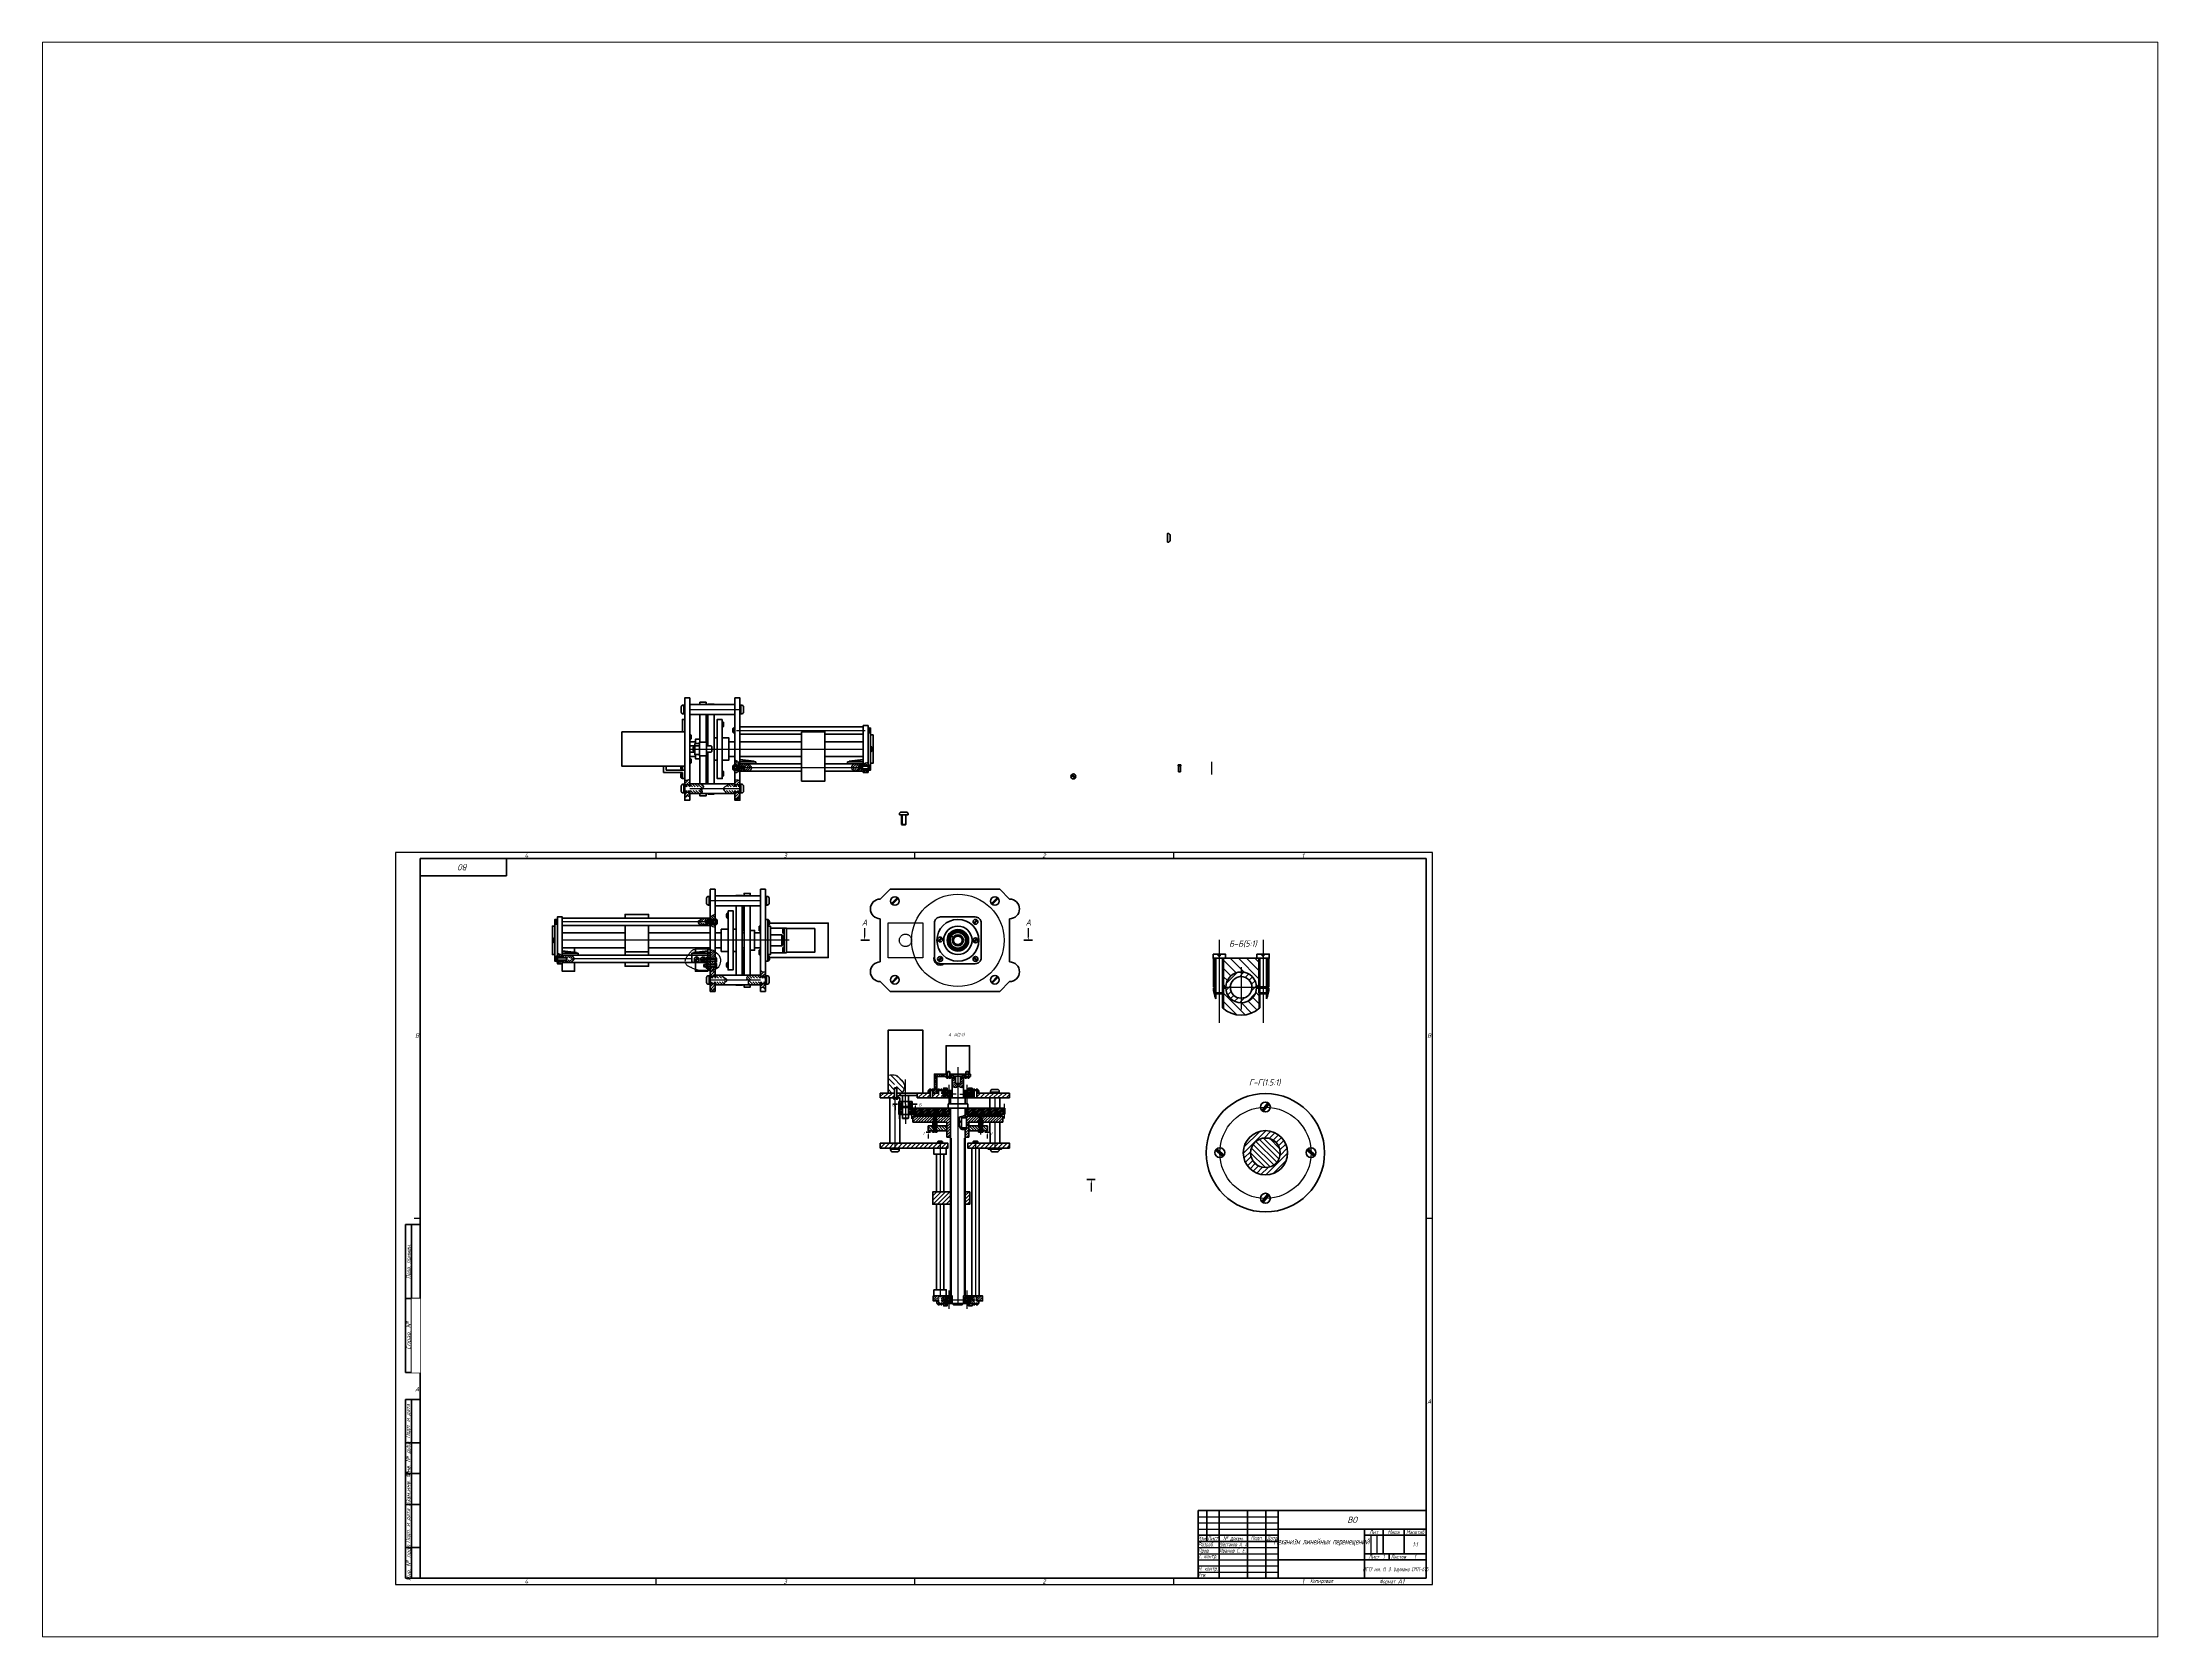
# Paper-space layout 'Лист1' of a CAD drawing. Header units: millimetres. Extents: x -1 to 257, y 0 to 194.
# The model-space entities are those that its viewports show. They can reach past a viewport. Long polylines and large blocks are cut down to what shows.
import ezdxf
from ezdxf.enums import TextEntityAlignment as Align

# ---------------------------------------------------------------- set-up
doc = ezdxf.new("R2010")
doc.units = ezdxf.units.MM
doc.set_wipeout_variables(frame=1)
for name, pattern in [('AM_ISO08W050', [18, 12, -1.5, 3, -1.5]), ('AM_ISO08W050x2', [9, 6, -0.75, 1.5, -0.75]), ('HIDDEN', [9.525, 6.35, -3.175])]:
    doc.linetypes.add(name, pattern=pattern)
doc.layers.get('0').update_dxf_attribs({"lineweight": 80})
for name, color, linetype, lineweight in [('AM_0', 7, 'Continuous', 50), ('AM_0N', 7, 'Continuous', 50), ('AM_4', 3, 'Continuous', 25), ('AM_5', 3, 'Continuous', 25), ('AM_7', 4, 'AM_ISO08W050', 25), ('AM_8', 1, 'Continuous', 25), ('AM_8N', 1, 'Continuous', 25), ('AM_BOR', 7, 'Continuous', 50), ('окружности', 100, 'HIDDEN', 25), ('основные', 7, 'Continuous', 50), ('оч жирные', 7, 'Continuous', 140), ('тонкие', 2, 'Continuous', 25)]:
    doc.layers.add(name, color=color, linetype=linetype, lineweight=lineweight)
doc.layers.add('AM_VIEWS', color=1, linetype='Continuous', lineweight=25, plot=False)
doc.styles.add('ACGOSTTS', font='geniso.shx', dxfattribs={"oblique": 15})
doc.styles.get("Standard").update_dxf_attribs({"font": 'geniso.shx', "oblique": 15})
pattern_1 = [(45, (199.461, 198.8099), (-0.7071068, 0.7071068), [])]
pattern_2 = [(45, (199.461, 202.8175), (-1.767767, 1.767767), [])]
pattern_3 = [(45, (199.461, 198.8099), (-1.767767, 1.767767), [])]
pattern_4 = [(45, (-154.8573, 302.5446), (-0.8980256, 0.8980256), [])]
pattern_5 = [(45, (199.461, 148.4403), (-0.8980256, 0.8980256), [])]
pattern_6 = [(135, (199.461, 148.44034), (-0.4490128, -0.4490128), [])]
pattern_7 = [(45, (463.768, 147.2954), (-0.8980256, 0.8980256), [])]
pattern_8 = [(45, (0, 71.4606), (-0.8980256, 0.8980256), [])]
pattern_9 = [(45, (0, 71.46055), (-0.21213203, 0.21213203), [])]
pattern_10 = [(45, (0, 72.6055), (-0.7071068, 0.7071068), [])]
pattern_11 = [(45, (-0.0082, -94.1479), (-0.7071068, 0.7071068), [])]
pattern_12 = [(45, (14.4918, -94.1479), (-0.7071068, 0.7071068), [])]

# ---------------------------------------------------------------- blocks, each defined once
blk = doc.blocks.new('GOST_A1_LANDSCAPE')
at = {"layer": 'AM_BOR', "color": 1, "lineweight": 25}
for p, q in [((841, 594), (0, 594)), ((0, 594), (0, 0)), ((211, 594), (211, 589)), ((421, 594), (421, 589)), ((631, 594), (631, 589)), ((841, 0), (841, 594)), ((20, 297), (15, 297)), ((841, 297), (836, 297)), ((0, 0), (841, 0)), ((211, 5), (211, 0)), ((421, 5), (421, 0)), ((631, 5), (631, 0))]:
    blk.add_line(p, q, dxfattribs=at)
at = {"layer": 'AM_BOR', "color": 7, "lineweight": 50}
for p, q in [((836, 589), (20, 589)), ((20, 589), (20, 5)), ((836, 5), (836, 589)), ((20, 5), (836, 5))]:
    blk.add_line(p, q, dxfattribs=at)
at = {"layer": 'AM_BOR', "color": 1, "lineweight": 25, "style": 'ACGOSTTS', "oblique": 15}
for s, p in [('4', (106, 591.5)), ('3', (316, 591.5)), ('2', (526, 591.5)), ('1', (736, 591.5)), ('B', (17.5, 445.5)), ('B', (838.5, 445.5)), ('A', (17.5, 158.5)), ('A', (838.5, 148.5)), ('4', (106, 2.5)), ('3', (316, 2.5)), ('2', (526, 2.5)), ('1', (736, 2.5))]:
    blk.add_text(s, height=3.5, dxfattribs=at).set_placement(p, align=Align.MIDDLE_CENTER)
blk = doc.blocks.new('GOST_FORM1')
at = {"layer": 'AM_BOR', "color": 7, "lineweight": 50}
for p, q in [((-185, 0), (-185, 55)), ((-185, 55), (0, 55)), ((-178, 55), (-178, 30)), ((-168, 55), (-168, 0)), ((-145, 55), (-145, 0)), ((-130, 55), (-130, 0)), ((-120, 55), (-120, 0)), ((0, 55), (0, 0)), ((-185, 35), (-120, 35)), ((-120, 40), (0, 40)), ((-50, 40), (-50, 0)), ((-50, 35), (0, 35)), ((-35, 40), (-35, 20)), ((-18, 40), (-18, 20)), ((-185, 30), (-120, 30)), ((-50, 20), (0, 20)), ((-30, 20), (-30, 15)), ((0, 0), (-185, 0)), ((-120, 15), (0, 15))]:
    blk.add_line(p, q, dxfattribs=at)
at = {"layer": 'AM_BOR', "color": 1, "lineweight": 25}
for p, q in [((-185, 50), (-120, 50)), ((-185, 45), (-120, 45)), ((-185, 40), (-120, 40)), ((-45, 35), (-45, 20)), ((-40, 35), (-40, 20)), ((-185, 25), (-120, 25)), ((-185, 20), (-120, 20)), ((-185, 15), (-120, 15)), ((-185, 10), (-120, 10)), ((-185, 5), (-120, 5))]:
    blk.add_line(p, q, dxfattribs=at)
at = {"layer": 'AM_BOR', "color": 1, "lineweight": 25, "style": 'ACGOSTTS', "oblique": 15, "width": 0.8}
for s, p in [('Подп.', (-137.5, 32.9)), ('Лит', (-42.5, 37.5)), ('Масса', (-26.5, 37.5)), ('Масштаб', (-9, 37.5)), ('Изм.', (-181.7, 32.5)), ('Лист', (-173.2, 32.5)), ('№ докум.', (-156.5, 32.5)), ('Дата', (-125, 32.5)), ('Лист', (-42.5, 17.5)), ('Листов', (-22.6, 17.5)), ('Копировал', (-84.9, -2.1))]:
    blk.add_text(s, height=3.17, dxfattribs=at).set_placement(p, align=Align.MIDDLE_CENTER)
for s, p in [('Разраб.', (-185, 27.5)), ('Пров.', (-185, 22.5)), ('Т. контр.', (-185, 17.9)), ('Утв.', (-185, 2.9)), ('Н. контр.', (-185, 7.9))]:
    blk.add_text(s, height=3.17, dxfattribs=at).set_placement(p, align=Align.MIDDLE_LEFT)
blk.add_text('Формат', height=3.17, dxfattribs=at).set_placement((-25, -2.5), align=Align.MIDDLE_RIGHT)
at = {"layer": 'AM_BOR', "color": 2, "lineweight": 25, "style": 'ACGOSTTS', "oblique": 15}
for tag, height, p in [('GEN-TITLE-PARTNO{23}', 5, (-60, 47.5)), ('GEN-TITLE-CMPNY{13}', 3.5, (-25, 7.5))]:
    blk.add_attdef(tag, text='', height=height, dxfattribs=at).set_placement(p, align=Align.MIDDLE_CENTER)
for tag, height, width, p in [('GEN-TITLE-NAME{6.5}', 3.17, 0.8, (-168, 27.5)), ('GEN-TITLE-CHKM{6.5}', 3.17, 0.8, (-168, 22.5)), ('GEN-TITLE-ENG{6.5}', 3.17, 0.8, (-168, 17.5)), ('GEN-TITLE-AUTH{6.5}', 3.17, 0.8, (-168, 12.5)), ('GEN-TITLE-APPD{6.5}', 3.17, 0.8, (-168, 7.5)), ('GEN-TITLE-APPM{6.5}', 3.17, 0.8, (-168, 2.5)), ('GEN-TITLE-MAT2{9}', 3.5, 0.9, (-85, 9.3)), ('GEN-TITLE-MAT3{9}', 3.5, 0.9, (-85, 4.4))]:
    blk.add_attdef(tag, text='', height=height, dxfattribs=dict(at, width=width)).set_placement(p, align=Align.MIDDLE_LEFT)
at = {"layer": 'AM_BOR', "color": 2, "lineweight": 25, "style": 'ACGOSTTS', "oblique": 15, "width": 0.8}
for tag, height, p in [('GEN-TITLE-DES1{13}', 5, (-85, 30)), ('GEN-TITLE-DES2{21}', 3.17, (-85, 19.5)), ('GEN-TITLE-LIT1{1}', 3.5, (-47.9, 27.5)), ('GEN-TITLE-LIT2{1.1}', 3.5, (-42.9, 27.5)), ('GEN-TITLE-LIT3{1.1}', 3.5, (-37.9, 27.5)), ('GEN-TITLE-SHEET{2.2}', 3.17, (-34.5, 17.5)), ('GEN-TITLE-WT{4}', 3.5, (-27, 27.5)), ('GEN-TITLE-NUMSHTS{5}', 3.17, (-9.1, 17.5)), ('GEN-TITLE-SCA{6}', 3.5, (-9, 27.5))]:
    blk.add_attdef(tag, text='', height=height, dxfattribs=at).set_placement(p, align=Align.MIDDLE_CENTER)
at = {"layer": 'AM_BOR', "color": 1, "lineweight": 25, "style": 'ACGOSTTS', "oblique": 15, "width": 0.8}
blk.add_attdef('GEN-TITLE-AUTHT{5}', text='', height=3.17, dxfattribs=at).set_placement((-185, 12.9), align=Align.MIDDLE_LEFT)
at = {"layer": 'AM_BOR', "color": 2, "lineweight": 25, "style": 'ACGOSTTS', "oblique": 15, "width": 0.9}
blk.add_attdef('GEN-TITLE-MAT1{9}', text='', height=3.5, dxfattribs=at).set_placement((-86.5, 7.5), align=Align.MIDDLE_RIGHT)
at = {"layer": 'AM_BOR', "color": 2, "lineweight": 25, "style": 'ACGOSTTS', "oblique": 15}
blk.add_attdef('GEN-TITLE-SIZ{15.7}', text='', height=3.5, dxfattribs=at).set_placement((-23.1, -2.5), align=Align.MIDDLE_LEFT)
blk = doc.blocks.new('GOST_EXT12')
at = {"layer": 'AM_BOR', "color": 7, "lineweight": 50, "ltscale": 0.3}
for p, q in [((0, 287), (-12, 287)), ((-12, 287), (-12, 167)), ((-7, 167), (-7, 287)), ((0, 167), (0, 287)), ((-12, 227), (0, 227)), ((-12, 167), (0, 167))]:
    blk.add_line(p, q, dxfattribs=at)
at = {"layer": 'AM_BOR', "color": 7, "lineweight": 50}
for p, q in [((0, 145), (-12, 145)), ((-12, 145), (-12, 110)), ((-12, 0), (-12, 145)), ((-7, 0), (-7, 145)), ((0, 145), (0, 0)), ((0, 110), (-12, 110)), ((-12, 110), (-12, 85)), ((0, 85), (-12, 85)), ((-12, 85), (-12, 60)), ((0, 60), (-12, 60)), ((-12, 60), (-12, 25)), ((0, 25), (-12, 25)), ((-12, 25), (-12, 0)), ((0, 0), (-12, 0))]:
    blk.add_line(p, q, dxfattribs=at)
at = {"layer": 'AM_BOR', "color": 1, "lineweight": 25, "style": 'ACGOSTTS', "oblique": 15}
for s, width, p in [('Перв. примен.', 0.821392, (-9.5, 257)), ('Подп. и дата', 0.842977, (-10, 127.5)), ('Инв. № дубл.', 0.891828, (-9.9, 97.3)), ('Взам.инв. №', 0.899981, (-9.9, 72.5)), ('Подп. и дата', 0.842977, (-10.1, 42.5)), ('Инв. № подл', 0.910904, (-9.5, 12.5))]:
    blk.add_text(s, height=3.5, rotation=90, dxfattribs=dict(at, width=width)).set_placement(p, align=Align.MIDDLE_CENTER)
blk.add_text('Справ. №', height=3.5, rotation=90, dxfattribs=at).set_placement((-9.5, 197), align=Align.MIDDLE_CENTER)
at = {"layer": 'AM_BOR', "color": 2, "lineweight": 25, "style": 'ACGOSTTS', "oblique": 15, "width": 0.8}
for tag, p in [('GEN-TITLE-FREF{16}', (-3.5, 257)), ('GEN-TITLE-RPARTNO{16}', (-3.5, 197)), ('GEN-TITLE-SDT2{10}', (-3.5, 127.5)), ('GEN-TITLE-CSTKN{7}', (-3.5, 97.5)), ('GEN-TITLE-RSTKN{7}', (-3.5, 72.5)), ('GEN-TITLE-SDT1{10}', (-3.5, 42.5)), ('GEN-TITLE-STKN{7}', (-3.5, 12.5))]:
    blk.add_attdef(tag, text='', height=3.17, rotation=90, dxfattribs=at).set_placement(p, align=Align.MIDDLE_CENTER)
blk.add_wipeout([(-7, 227), (-7, 167), (0, 167), (0, 227)])
blk = doc.blocks.new('GOST_EXT3_L')
at = {"layer": 'AM_BOR', "color": 7, "lineweight": 50}
for p, q in [((0, 0), (70, 0)), ((0, -14), (0, 0)), ((70, 0), (70, -14)), ((70, -14), (0, -14))]:
    blk.add_line(p, q, dxfattribs=at)
at = {"layer": 'AM_BOR', "color": 2, "lineweight": 25, "style": 'ACGOSTTS', "oblique": 15, "width": 0.8}
blk.add_attdef('GEN-TITLE-PARTNO{11.7}', text='', height=5, rotation=180, dxfattribs=at).set_placement((35, -7), align=Align.MIDDLE_CENTER)
blk = doc.blocks.new('*U16')
at = {"layer": 'основные'}
for p, q in [((2.7, -3), (-3.5, 1.9)), ((3.5, -1.9), (-2.7, 3))]:
    blk.add_line(p, q, dxfattribs=at)
blk.add_circle((0, 0), 4, dxfattribs=at)
blk = doc.blocks.new('*U17')
at = {"layer": 'основные', "color": 0, "linetype": 'ByBlock', "lineweight": -2, "transparency": 16777216}
for p, rotation in [((1411.2, 761.7), 270.0000000000001), ((1448.2, 724.7), 180), ((1411.2, 687.7), 90.00000000000001)]:
    blk.add_blockref('*U16', p, dxfattribs=dict(at, rotation=rotation))
blk.add_blockref('*U16', (1374.2, 724.7), dxfattribs=at)

msp = doc.modelspace()

# ---------------------------------------------------------------- hatches: boundary and pattern name
at = {"layer": 'AM_8'}
h = msp.add_hatch(dxfattribs=at)
h.set_pattern_fill('ANSI31', color=256, scale=0.5)
h.set_pattern_definition([(45, (-150.8573, 302.5446), (-1.122532, 1.122532), [])])
edge = h.paths.add_edge_path()
edge.add_spline(control_points=[(279.3, 652.1), (279.1, 652.2), (278.2, 652.5), (276.9, 653.3), (275.8, 652.7), (275.3, 652.5)], knot_values=[0, 0, 0, 0, 0.745073, 2.754457, 4.215156, 4.215156, 4.215156, 4.215156], degree=3, periodic=0)
edge.add_line((275.3, 652.5), (275.3, 648.8))
edge.add_line((275.3, 648.8), (278.3, 648.8))
edge.add_line((278.3, 648.8), (279.3, 648.8))
edge.add_line((279.3, 648.8), (279.3, 652.1))
edge = h.paths.add_edge_path()
edge.add_line((279.3, 642.8), (278.3, 642.8))
edge.add_line((278.3, 642.8), (275.3, 642.8))
edge.add_line((275.3, 642.8), (275.3, 638.5))
edge.add_spline(control_points=[(275.3, 638.5), (276.5, 637.7), (278.2, 636.4), (278.3, 638.7), (279, 638.9), (279.3, 639)], knot_values=[0, 0, 0, 0, 2.96911, 4.141042, 5.051401, 5.051401, 5.051401, 5.051401], degree=3, periodic=0)
edge.add_line((279.3, 639), (279.3, 642.8))
edge = h.paths.add_edge_path()
edge.add_spline(control_points=[(238.6, 653.5), (237.9, 653), (236.6, 652.2), (235.2, 652.4), (234.6, 652.5)], knot_values=[0, 0, 0, 0, 2.551718, 4.277618, 4.277618, 4.277618, 4.277618], degree=3, periodic=0)
edge.add_line((234.6, 652.5), (234.6, 648.8))
edge.add_line((234.6, 648.8), (235.6, 648.8))
edge.add_line((235.6, 648.8), (238.6, 648.8))
edge.add_line((238.6, 648.8), (238.6, 653.5))
edge = h.paths.add_edge_path()
edge.add_line((238.6, 642.8), (235.6, 642.8))
edge.add_line((235.6, 642.8), (234.6, 642.8))
edge.add_line((234.6, 642.8), (234.6, 638.9))
edge.add_spline(control_points=[(234.6, 638.9), (234.9, 638.9), (235.7, 638.7), (236.5, 640.6), (237.8, 639.6), (238.6, 639)], knot_values=[0, 0, 0, 0, 0.87456, 2.243356, 4.583662, 4.583662, 4.583662, 4.583662], degree=3, periodic=0)
edge.add_line((238.6, 639), (238.6, 642.8))
h = msp.add_hatch(dxfattribs=at)
h.set_pattern_fill('ANSI31', color=256, scale=0.1, angle=180, style=0)
h.set_pattern_definition([(225, (813.52612, 1023.16114), (0.2245064, -0.2245064), [])])
h.paths.add_polyline_path([(274.8, 659.9), (275.3, 659.9), (275.3, 661.9), (274.8, 661.9)])
h.paths.add_polyline_path([(274.8, 663.9), (275.3, 663.9), (275.3, 665.9), (274.8, 665.9)])
h = msp.add_hatch(dxfattribs=at)
h.set_pattern_fill('ANSI31', color=256, scale=0.4, angle=270, style=0)
h.set_pattern_definition([(315, (813.5261, 1023.1611), (0.8980256, 0.8980256), [])])
edge = h.paths.add_edge_path()
edge.add_spline(control_points=[(275.3, 658.6), (276.1, 658.6), (277.5, 659), (278.7, 659.9), (279.3, 660.3)], knot_values=[0, 0, 0, 0, 2.207493, 4.376087, 4.376087, 4.376087, 4.376087], degree=3, periodic=0)
edge.add_line((279.3, 660.3), (279.3, 660.9))
edge.add_line((279.3, 660.9), (276.3, 660.9))
edge.add_line((276.3, 660.9), (275.3, 660.9))
edge.add_line((275.3, 660.9), (275.3, 658.6))
edge = h.paths.add_edge_path()
edge.add_spline(control_points=[(279.3, 666.4), (279.2, 666.5), (279, 666.7), (278.8, 666.8)], knot_values=[23.381667, 23.381667, 23.381667, 23.381667, 23.830196, 23.830196, 23.830196, 23.830196], degree=3, periodic=0)
edge.add_line((278.7, 666.8), (275.3, 669.1))
edge.add_line((275.3, 669.1), (275.3, 664.9))
edge.add_line((275.3, 664.9), (276.3, 664.9))
edge.add_line((276.3, 664.9), (279.3, 664.9))
edge.add_line((279.3, 664.9), (279.3, 665.9))
edge.add_line((279.3, 665.9), (279.3, 666.4))
h = msp.add_hatch(dxfattribs=at)
h.set_pattern_fill('ANSI31', color=256, scale=0.4, angle=180, style=0)
h.set_pattern_definition([(225, (813.5261, 1023.1611), (0.8980256, -0.8980256), [])])
edge = h.paths.add_edge_path()
edge.add_line((279.3, 660.9), (279.3, 659.9))
edge.add_line((279.3, 659.9), (287.2, 659.9))
edge.add_spline(control_points=[(287.2, 659.9), (287.8, 660.5), (288.7, 661.3), (289, 662.5), (289, 662.9)], knot_values=[0, 0, 0, 0, 2.595625, 3.48734, 3.48734, 3.48734, 3.48734], degree=3, periodic=0)
edge.add_line((289, 662.9), (286.4, 662.9))
edge.add_line((286.4, 662.9), (285.9, 662.1))
edge.add_line((285.9, 662.1), (284.7, 662.1))
edge.add_line((284.7, 662.1), (284.3, 661.9))
edge.add_line((284.3, 661.9), (279.3, 661.9))
edge.add_line((279.3, 661.9), (279.3, 660.9))
edge = h.paths.add_edge_path()
edge.add_line((279.3, 664.9), (279.3, 663.9))
edge.add_line((279.3, 663.9), (284.3, 663.9))
edge.add_line((284.3, 663.9), (284.7, 663.6))
edge.add_line((284.7, 663.6), (285.9, 663.6))
edge.add_line((285.9, 663.6), (286.4, 662.9))
edge.add_line((286.4, 662.9), (289, 662.9))
edge.add_spline(control_points=[(289, 662.9), (289, 663.1), (288.8, 664), (286.9, 664.5), (287.5, 665.5), (287.7, 665.9)], knot_values=[3.48734, 3.48734, 3.48734, 3.48734, 4.293157, 6.233909, 7.297854, 7.297854, 7.297854, 7.297854], degree=3, periodic=0)
edge.add_line((287.7, 665.9), (279.3, 665.9))
edge.add_line((279.3, 665.9), (279.3, 664.9))
h = msp.add_hatch(dxfattribs=at)
h.set_pattern_fill('ANSI31', color=256, scale=0.4, style=0)
h.set_pattern_definition(pattern_4)
edge = h.paths.add_edge_path()
edge.add_line((373.9, 663.6), (374.3, 663.9))
edge.add_line((374.3, 663.9), (379.3, 663.9))
edge.add_line((379.3, 663.9), (379.3, 664.9))
edge.add_line((379.3, 664.9), (379.3, 665.9))
edge.add_line((379.3, 665.9), (371.4, 665.9))
edge.add_spline(control_points=[(371.4, 665.9), (370.8, 665.3), (370, 664.4), (369.7, 663.2), (369.7, 662.9)], knot_values=[0, 0, 0, 0, 2.595625, 3.48734, 3.48734, 3.48734, 3.48734], degree=3, periodic=0)
edge.add_line((369.7, 662.9), (372.3, 662.9))
edge.add_line((372.3, 662.9), (372.7, 663.6))
edge.add_line((372.7, 663.6), (373.9, 663.6))
edge = h.paths.add_edge_path()
edge.add_line((379.3, 659.9), (379.3, 660.9))
edge.add_line((379.3, 660.9), (379.3, 661.9))
edge.add_line((379.3, 661.9), (374.3, 661.9))
edge.add_line((374.3, 661.9), (373.9, 662.1))
edge.add_line((373.9, 662.1), (372.7, 662.1))
edge.add_line((372.7, 662.1), (372.3, 662.9))
edge.add_line((372.3, 662.9), (369.7, 662.9))
edge.add_spline(control_points=[(369.7, 662.9), (369.6, 662.6), (369.9, 661.7), (371.8, 661.2), (371.2, 660.2), (371, 659.9)], knot_values=[3.48734, 3.48734, 3.48734, 3.48734, 4.293157, 6.233909, 7.297854, 7.297854, 7.297854, 7.297854], degree=3, periodic=0)
edge.add_line((371, 659.9), (379.3, 659.9))
h = msp.add_hatch(dxfattribs=at)
h.set_pattern_fill('ANSI31', color=256, scale=0.4, angle=90, style=0)
h.set_pattern_definition([(135, (-154.8573, 302.5446), (-0.8980256, -0.8980256), [])])
edge = h.paths.add_edge_path()
edge.add_spline(control_points=[(383.3, 667.2), (382.6, 667.1), (381.1, 666.7), (379.9, 665.9), (379.3, 665.5)], knot_values=[0, 0, 0, 0, 2.207493, 4.376087, 4.376087, 4.376087, 4.376087], degree=3, periodic=0)
edge.add_line((379.3, 665.5), (379.3, 664.9))
edge.add_line((379.3, 664.9), (382.3, 664.9))
edge.add_line((382.3, 664.9), (383.3, 664.9))
edge.add_line((383.3, 664.9), (383.3, 667.2))
edge = h.paths.add_edge_path()
edge.add_line((383.3, 660.9), (382.3, 660.9))
edge.add_line((382.3, 660.9), (379.3, 660.9))
edge.add_line((379.3, 660.9), (379.3, 659.9))
edge.add_line((379.3, 659.9), (379.3, 659.3))
edge.add_spline(control_points=[(379.3, 659.3), (379.5, 659.2), (379.7, 659), (379.8, 658.9)], knot_values=[23.381667, 23.381667, 23.381667, 23.381667, 23.830196, 23.830196, 23.830196, 23.830196], degree=3, periodic=0)
edge.add_line((379.8, 658.9), (383.3, 658.9))
edge.add_line((383.3, 658.9), (383.3, 660.9))
h = msp.add_hatch(dxfattribs=at)
h.set_pattern_fill('ANSI31', color=256, scale=0.4)
h.set_pattern_definition(pattern_4)
h.paths.add_polyline_path([(379.3, 663.9), (382.3, 663.9), (382.3, 664.9), (379.3, 664.9)])
h.paths.add_polyline_path([(382.3, 660.9), (382.3, 661.9), (379.3, 661.9), (379.3, 660.9)])
h = msp.add_hatch(dxfattribs=at)
h.set_pattern_fill('ANSI31', color=256, scale=0.1, style=0)
h.set_pattern_definition([(45, (-154.8573, 302.54457), (-0.2245064, 0.2245064), [])])
h.paths.add_polyline_path([(383.8, 665.9), (383.3, 665.9), (383.3, 663.9), (383.8, 663.9)])
h.paths.add_polyline_path([(383.8, 661.9), (383.3, 661.9), (383.3, 659.9), (383.8, 659.9)])
h = msp.add_hatch(dxfattribs=at)
h.set_pattern_fill('ANSI31', color=256, scale=0.5, angle=90)
h.set_pattern_definition([(135, (-150.8573, 302.5446), (-1.122532, -1.122532), [])])
edge = h.paths.add_edge_path()
edge.add_spline(control_points=[(248.6, 645.8), (248.8, 646.3), (250.9, 647.2), (249.1, 648.8), (247.9, 649.8)], knot_values=[0, 0, 0, 0, 1.747149, 5.11687, 5.11687, 5.11687, 5.11687], degree=3, periodic=0)
edge.add_line((247.9, 649.8), (238.6, 649.8))
edge.add_line((238.6, 649.8), (238.6, 647.2))
edge.add_line((238.6, 647.2), (246, 647.2))
edge.add_line((246, 647.2), (246.8, 645.8))
edge.add_line((246.8, 645.8), (248.6, 645.8))
edge = h.paths.add_edge_path()
edge.add_spline(control_points=[(246, 641.8), (247.2, 642), (249.5, 642.3), (248.1, 644.9), (248.6, 645.8)], knot_values=[5.11687, 5.11687, 5.11687, 5.11687, 7.837232, 10.812861, 10.812861, 10.812861, 10.812861], degree=3, periodic=0)
edge.add_line((248.6, 645.8), (246.8, 645.8))
edge.add_line((246.8, 645.8), (246, 644.4))
edge.add_line((246, 644.4), (238.6, 644.4))
edge.add_line((238.6, 644.4), (238.6, 641.8))
edge.add_line((238.6, 641.8), (246, 641.8))
h.paths.add_polyline_path([(238.6, 648.8), (235.6, 648.8), (235.6, 647.2), (238.6, 647.2)])
h.paths.add_polyline_path([(238.6, 644.4), (235.6, 644.4), (235.6, 642.8), (238.6, 642.8)])
edge = h.paths.add_edge_path()
edge.add_line((275.3, 649.8), (270.7, 649.8))
edge.add_spline(control_points=[(270.7, 649.8), (269.9, 649.1), (268.4, 647.8), (265.8, 646.4), (265.7, 645.8)], knot_values=[0, 0, 0, 0, 3.648807, 6.441012, 6.441012, 6.441012, 6.441012], degree=3, periodic=0)
edge.add_line((265.7, 645.8), (267.1, 645.8))
edge.add_line((267.1, 645.8), (267.9, 647.2))
edge.add_line((267.9, 647.2), (275.3, 647.2))
edge.add_line((275.3, 647.2), (275.3, 649.8))
edge = h.paths.add_edge_path()
edge.add_line((275.3, 644.4), (267.9, 644.4))
edge.add_line((267.9, 644.4), (267.1, 645.8))
edge.add_line((267.1, 645.8), (265.7, 645.8))
edge.add_spline(control_points=[(265.7, 645.8), (265.6, 644.9), (268.1, 643.7), (268, 642.1), (268, 641.8)], knot_values=[6.441012, 6.441012, 6.441012, 6.441012, 10.254846, 11.161462, 11.161462, 11.161462, 11.161462], degree=3, periodic=0)
edge.add_line((268, 641.8), (275.3, 641.8))
edge.add_line((275.3, 641.8), (275.3, 644.4))
h.paths.add_polyline_path([(278.3, 648.8), (275.3, 648.8), (275.3, 647.2), (278.3, 647.2)])
h.paths.add_polyline_path([(278.3, 644.4), (275.3, 644.4), (275.3, 642.8), (278.3, 642.8)])
h = msp.add_hatch(dxfattribs=at)
h.set_pattern_fill('_U', color=256, scale=0.61, angle=45, style=0, double=1, pattern_type=0)
h.set_pattern_definition([(45, (0, 71.46055), (-0.43133514, 0.43133514), []), (135, (0, 71.46055), (-0.43133514, -0.43133514), [])])
h.paths.add_polyline_path([(281.2, 550.8), (281.2, 530.7), (282.7, 530.7), (282.7, 514.7), (281.2, 514.7), (281.2, 494.5), (282.7, 494.5), (282.7, 550.8)])
h = msp.add_hatch(dxfattribs=at)
h.set_pattern_fill('ANSI31', color=256, scale=0.4, angle=180, style=0)
h.set_pattern_definition([(225, (1452.1514, 898.0314), (0.8980256, -0.8980256), [])])
edge = h.paths.add_edge_path()
edge.add_line((255.2, 535.7), (255.2, 534.7))
edge.add_line((255.2, 534.7), (247.4, 534.7))
edge.add_spline(control_points=[(247.4, 534.7), (246.7, 535.3), (245.9, 536.1), (245.6, 537.4), (245.6, 537.7)], knot_values=[0, 0, 0, 0, 2.595625, 3.48734, 3.48734, 3.48734, 3.48734], degree=3, periodic=0)
edge.add_line((245.6, 537.7), (248.2, 537.7))
edge.add_line((248.2, 537.7), (248.6, 536.9))
edge.add_line((248.6, 536.9), (249.8, 536.9))
edge.add_line((249.8, 536.9), (250.2, 536.7))
edge.add_line((250.2, 536.7), (255.2, 536.7))
edge.add_line((255.2, 536.7), (255.2, 535.7))
edge = h.paths.add_edge_path()
edge.add_line((255.2, 539.7), (255.2, 538.7))
edge.add_line((255.2, 538.7), (250.2, 538.7))
edge.add_line((250.2, 538.7), (249.8, 538.5))
edge.add_line((249.8, 538.5), (248.6, 538.5))
edge.add_line((248.6, 538.5), (248.2, 537.7))
edge.add_line((248.2, 537.7), (245.6, 537.7))
edge.add_spline(control_points=[(245.6, 537.7), (245.6, 538), (245.8, 538.9), (247.7, 539.3), (247.1, 540.4), (246.9, 540.7)], knot_values=[3.48734, 3.48734, 3.48734, 3.48734, 4.293157, 6.233909, 7.297854, 7.297854, 7.297854, 7.297854], degree=3, periodic=0)
edge.add_line((246.9, 540.7), (255.2, 540.7))
edge.add_line((255.2, 540.7), (255.2, 539.7))
h = msp.add_hatch(dxfattribs=at)
h.set_pattern_fill('ANSI31', color=256, scale=0.4, angle=270, style=0)
h.set_pattern_definition([(315, (1452.1514, 898.0314), (0.8980256, 0.8980256), [])])
edge = h.paths.add_edge_path()
edge.add_spline(control_points=[(259.2, 533.4), (258.5, 533.4), (257.1, 533.9), (255.8, 534.7), (255.2, 535.1)], knot_values=[0, 0, 0, 0, 2.207493, 4.376087, 4.376087, 4.376087, 4.376087], degree=3, periodic=0)
edge.add_line((255.2, 535.1), (255.2, 535.7))
edge.add_line((255.2, 535.7), (258.2, 535.7))
edge.add_line((258.2, 535.7), (259.2, 535.7))
edge.add_line((259.2, 535.7), (259.2, 533.4))
edge = h.paths.add_edge_path()
edge.add_spline(control_points=[(255.2, 541.3), (255.4, 541.4), (255.6, 541.5), (255.7, 541.7)], knot_values=[23.381667, 23.381667, 23.381667, 23.381667, 23.830196, 23.830196, 23.830196, 23.830196], degree=3, periodic=0)
edge.add_line((255.9, 541.7), (259.2, 544))
edge.add_line((259.2, 544), (259.2, 539.7))
edge.add_line((259.2, 539.7), (258.2, 539.7))
edge.add_line((258.2, 539.7), (255.2, 539.7))
edge.add_line((255.2, 539.7), (255.2, 540.7))
edge.add_line((255.2, 540.7), (255.2, 541.3))
h = msp.add_hatch(dxfattribs=at)
h.set_pattern_fill('ANSI31', color=256, scale=0.4, style=0)
h.set_pattern_definition(pattern_8)
h.paths.add_polyline_path([(258.2, 539.7), (255.2, 539.7), (255.2, 538.7), (258.2, 538.7)])
h.paths.add_polyline_path([(258.2, 536.7), (255.2, 536.7), (255.2, 535.7), (258.2, 535.7)])
h = msp.add_hatch(dxfattribs=at)
h.set_pattern_fill('ANSI31', color=256, scale=0.1, angle=180, style=0)
h.set_pattern_definition([(225, (1452.15138, 898.0314), (0.2245064, -0.2245064), [])])
h.paths.add_polyline_path([(259.7, 534.7), (259.2, 534.7), (259.2, 536.7), (259.7, 536.7)])
h.paths.add_polyline_path([(259.7, 538.7), (259.2, 538.7), (259.2, 540.7), (259.7, 540.7)])
h = msp.add_hatch(dxfattribs=at)
h.set_pattern_fill('ANSI31', color=256, scale=0.4, style=0)
h.set_pattern_definition(pattern_8)
h.paths.add_polyline_path([(259.2, 513.3), (258.4, 513.9), (257.5, 514.4), (256.7, 514.7), (255.8, 515), (255.2, 515.1), (255.2, 507.7), (259.2, 507.7)])
h.paths.add_polyline_path([(258.1, 499), (259.2, 499.4), (259.2, 499.4), (259.2, 501.1), (255.2, 501.1), (255.2, 500.2), (255.2, 499), (255.2, 498.6), (255.7, 498.6), (256.9, 498.8)])
h = msp.add_hatch(dxfattribs=at)
h.set_pattern_fill('ANSI31', color=256, scale=0.1, style=0)
h.set_pattern_definition([(45, (463.76797, 147.29537), (-0.2245064, 0.2245064), [])])
h.paths.add_polyline_path([(130.7, 510.6), (131.2, 510.6), (131.2, 508.6), (130.7, 508.6)])
h.paths.add_polyline_path([(130.7, 506.6), (131.2, 506.6), (131.2, 504.6), (130.7, 504.6)])
h = msp.add_hatch(dxfattribs=at)
h.set_pattern_fill('ANSI31', color=256, scale=0.4, angle=90, style=0)
h.set_pattern_definition([(135, (463.768, 147.2954), (-0.8980256, -0.8980256), [])])
edge = h.paths.add_edge_path()
edge.add_spline(control_points=[(131.2, 511.9), (132, 511.9), (133.4, 511.4), (134.6, 510.6), (135.2, 510.2)], knot_values=[0, 0, 0, 0, 2.207493, 4.376087, 4.376087, 4.376087, 4.376087], degree=3, periodic=0)
edge.add_line((135.2, 510.2), (135.2, 509.6))
edge.add_line((135.2, 509.6), (132.2, 509.6))
edge.add_line((132.2, 509.6), (131.2, 509.6))
edge.add_line((131.2, 509.6), (131.2, 511.9))
edge = h.paths.add_edge_path()
edge.add_line((131.2, 505.6), (132.2, 505.6))
edge.add_line((132.2, 505.6), (135.2, 505.6))
edge.add_line((135.2, 505.6), (135.2, 504.6))
edge.add_line((135.2, 504.6), (135.2, 504))
edge.add_spline(control_points=[(135.2, 504), (135.1, 503.9), (134.9, 503.8), (134.8, 503.7)], knot_values=[23.381667, 23.381667, 23.381667, 23.381667, 23.830196, 23.830196, 23.830196, 23.830196], degree=3, periodic=0)
edge.add_line((134.8, 503.7), (131.2, 503.7))
edge.add_line((131.2, 503.7), (131.2, 505.6))
h = msp.add_hatch(dxfattribs=at)
h.set_pattern_fill('ANSI31', color=256, scale=0.4)
h.set_pattern_definition(pattern_7)
h.paths.add_polyline_path([(135.2, 509.6), (132.2, 509.6), (132.2, 508.6), (135.2, 508.6)])
h.paths.add_polyline_path([(135.2, 505.6), (135.2, 506.6), (132.2, 506.6), (132.2, 505.6)])
h = msp.add_hatch(dxfattribs=at)
h.set_pattern_fill('ANSI31', color=256, scale=0.4, style=0)
h.set_pattern_definition(pattern_7)
edge = h.paths.add_edge_path()
edge.add_line((141.8, 508.4), (142.3, 507.6))
edge.add_line((142.3, 507.6), (144.9, 507.6))
edge.add_spline(control_points=[(144.9, 507.6), (144.9, 507.9), (144.6, 509.2), (143.7, 510), (143.1, 510.6)], knot_values=[0, 0, 0, 0, 0.891716, 3.48734, 3.48734, 3.48734, 3.48734], degree=3, periodic=0)
edge.add_line((143.1, 510.6), (135.2, 510.6))
edge.add_line((135.2, 510.6), (135.2, 509.6))
edge.add_line((135.2, 509.6), (135.2, 508.6))
edge.add_line((135.2, 508.6), (140.2, 508.6))
edge.add_line((140.2, 508.6), (141.8, 508.4))
edge = h.paths.add_edge_path()
edge.add_spline(control_points=[(143.6, 504.6), (143.4, 505), (142.8, 506), (144.7, 506.4), (144.9, 507.3), (144.9, 507.6)], knot_values=[3.48734, 3.48734, 3.48734, 3.48734, 4.551286, 6.492037, 7.297854, 7.297854, 7.297854, 7.297854], degree=3, periodic=0)
edge.add_line((144.9, 507.6), (142.3, 507.6))
edge.add_line((142.3, 507.6), (141.8, 506.8))
edge.add_line((141.8, 506.8), (140.6, 506.8))
edge.add_line((140.6, 506.8), (140.2, 506.6))
edge.add_line((140.2, 506.6), (135.2, 506.6))
edge.add_line((135.2, 506.6), (135.2, 505.6))
edge.add_line((135.2, 505.6), (135.2, 504.6))
edge.add_line((135.2, 504.6), (143.6, 504.6))
h = msp.add_hatch(dxfattribs=at)
h.set_pattern_fill('_U', color=256, scale=0.3, angle=45, style=0, pattern_type=0)
h.set_pattern_definition(pattern_9)
h.paths.add_polyline_path([(252, 507.7), (253.2, 507.7), (253.2, 508.7), (252, 508.7)])
h = msp.add_hatch(dxfattribs=at)
h.set_pattern_fill('_U', color=256, scale=0.3, angle=45, style=0, pattern_type=0)
h.set_pattern_definition(pattern_9)
h.paths.add_polyline_path([(253.2, 505), (253.2, 505.7), (252, 505.7), (252, 504.7), (253.2, 504.7)])
h = msp.add_hatch(dxfattribs=at)
h.set_pattern_fill('_U', color=256, scale=0.3, angle=45, style=0, pattern_type=0)
h.set_pattern_definition(pattern_9)
h.paths.add_polyline_path([(252, 504.2), (252, 503.1), (253.2, 503.1), (253.2, 504.2)])
h = msp.add_hatch(dxfattribs=at)
h.set_pattern_fill('_U', color=256, scale=0.3, angle=45, style=0, pattern_type=0)
h.set_pattern_definition(pattern_9)
h.paths.add_polyline_path([(252, 500.2), (253.2, 500.2), (253.2, 501.1), (252, 501.1)])
h = msp.add_hatch(dxfattribs=at)
h.set_pattern_fill('ANSI31', color=256, scale=0.4, angle=90, style=0)
h.set_pattern_definition([(135, (0, 71.4606), (-0.8980256, -0.8980256), [])])
h.paths.add_polyline_path([(255.2, 512.6), (253.2, 512.6), (253.2, 507.7), (255.2, 507.7)])
h.paths.add_polyline_path([(255.2, 505.7), (253.2, 505.7), (253.2, 503.1), (255.2, 503.1)])
h.paths.add_polyline_path([(253.2, 499), (255.2, 499), (255.2, 501.1), (253.2, 501.1), (253.2, 500.2)])
h = msp.add_hatch(dxfattribs=at)
h.set_pattern_fill('ANSI31', color=256, scale=0.4, style=0)
h.set_pattern_definition(pattern_8)
h.paths.add_polyline_path([(259.2, 504.2), (259.2, 505.7), (255.2, 505.7), (255.2, 503.1), (259.2, 503.1)])
h = msp.add_hatch(dxfattribs=at)
h.set_pattern_fill('ANSI31', color=256, scale=0.5)
h.set_pattern_definition([(45, (487.768, 147.2954), (-1.122532, 1.122532), [])])
edge = h.paths.add_edge_path()
edge.add_line((259.2, 493.5), (259.2, 497.2))
edge.add_spline(control_points=[(259.2, 497.2), (258.8, 497.5), (257.7, 498), (256.3, 497.3), (255.5, 497), (255.2, 496.9)], knot_values=[0, 0, 0, 0, 1.460698, 3.470083, 4.215156, 4.215156, 4.215156, 4.215156], degree=3, periodic=0)
edge.add_line((255.2, 496.9), (255.2, 493.5))
edge.add_line((255.2, 493.5), (256.2, 493.5))
edge.add_line((256.2, 493.5), (259.2, 493.5))
edge = h.paths.add_edge_path()
edge.add_line((259.2, 487.5), (256.2, 487.5))
edge.add_line((256.2, 487.5), (255.2, 487.5))
edge.add_line((255.2, 487.5), (255.2, 483.8))
edge.add_spline(control_points=[(255.2, 483.8), (255.6, 483.7), (256.3, 483.4), (256.4, 481.2), (258, 482.4), (259.2, 483.3)], knot_values=[0, 0, 0, 0, 0.910359, 2.08229, 5.051401, 5.051401, 5.051401, 5.051401], degree=3, periodic=0)
edge.add_line((259.2, 483.3), (259.2, 487.5))
edge = h.paths.add_edge_path()
edge.add_line((299, 493.5), (300, 493.5))
edge.add_line((300, 493.5), (300, 497.3))
edge.add_spline(control_points=[(300, 497.3), (299.4, 497.2), (297.9, 496.9), (296.7, 497.8), (296, 498.3)], knot_values=[0, 0, 0, 0, 1.7259, 4.277618, 4.277618, 4.277618, 4.277618], degree=3, periodic=0)
edge.add_line((296, 498.3), (296, 493.5))
edge.add_line((296, 493.5), (299, 493.5))
edge = h.paths.add_edge_path()
edge.add_line((300, 487.5), (299, 487.5))
edge.add_line((299, 487.5), (296, 487.5))
edge.add_line((296, 487.5), (296, 483.7))
edge.add_spline(control_points=[(296, 483.7), (296.8, 484.4), (298, 485.4), (298.9, 483.5), (299.7, 483.6), (300, 483.7)], knot_values=[0, 0, 0, 0, 2.340306, 3.709102, 4.583662, 4.583662, 4.583662, 4.583662], degree=3, periodic=0)
edge.add_line((300, 483.7), (300, 487.5))
h = msp.add_hatch(dxfattribs=at)
h.set_pattern_fill('ANSI31', color=256, scale=1.5, angle=90, style=0)
h.set_pattern_definition([(135, (-2743.5084, -1937.854), (-3.367596, -3.367596), [])])
h.paths.add_polyline_path([(685.9, 508.1), (671.6, 508.1), (671.6, 485), (673.4, 485, -0.402847), (685.9, 497)])
h.paths.add_polyline_path([(700.2, 508.1), (685.9, 508.1), (685.9, 497, -0.402847), (698.4, 485), (700.2, 485)])
h.paths.add_polyline_path([(700.2, 484), (698.4, 484, -0.402847), (685.9, 472), (685.9, 462, 0.174156), (700.2, 467.1)])
h.paths.add_polyline_path([(685.9, 472, -0.402847), (673.4, 484), (671.6, 484), (671.6, 480), (671.6, 467.1, 0.174156), (685.9, 462)])
h.paths.add_polyline_path([(664.6, 508.1), (663.4, 508.1), (663.4, 485), (664.6, 485)])
h.paths.add_polyline_path([(664.6, 484), (663.4, 484, 0.076164), (664.6, 477.3)])
h.paths.add_polyline_path([(708.3, 484), (707.2, 484), (707.2, 480), (707.2, 477.3, 0.076164)])
h.paths.add_polyline_path([(708.3, 508.1), (707.2, 508.1), (707.2, 485), (708.3, 485)])
h = msp.add_hatch(dxfattribs=at)
h.set_pattern_fill('ANSI31', color=256, scale=0.5, angle=90)
h.set_pattern_definition([(135, (487.768, 147.2954), (-1.122532, -1.122532), [])])
edge = h.paths.add_edge_path()
edge.add_spline(control_points=[(286, 490.5), (285.7, 491), (283.6, 492), (285.5, 493.5), (286.7, 494.5)], knot_values=[0, 0, 0, 0, 1.747149, 5.11687, 5.11687, 5.11687, 5.11687], degree=3, periodic=0)
edge.add_line((286.7, 494.5), (296, 494.5))
edge.add_line((296, 494.5), (296, 492))
edge.add_line((296, 492), (288.6, 492))
edge.add_line((288.6, 492), (287.7, 490.5))
edge.add_line((287.7, 490.5), (286, 490.5))
edge = h.paths.add_edge_path()
edge.add_spline(control_points=[(288.5, 486.5), (287.4, 486.7), (285, 487.1), (286.5, 489.7), (286, 490.5)], knot_values=[5.11687, 5.11687, 5.11687, 5.11687, 7.837232, 10.812861, 10.812861, 10.812861, 10.812861], degree=3, periodic=0)
edge.add_line((286, 490.5), (287.7, 490.5))
edge.add_line((287.7, 490.5), (288.6, 489.1))
edge.add_line((288.6, 489.1), (296, 489.1))
edge.add_line((296, 489.1), (296, 486.5))
edge.add_line((296, 486.5), (288.5, 486.5))
h.paths.add_polyline_path([(296, 493.5), (299, 493.5), (299, 492), (296, 492)])
h.paths.add_polyline_path([(296, 489.1), (299, 489.1), (299, 487.5), (296, 487.5)])
edge = h.paths.add_edge_path()
edge.add_line((259.2, 494.5), (263.8, 494.5))
edge.add_spline(control_points=[(263.8, 494.5), (264.7, 493.8), (266.2, 492.6), (268.8, 491.2), (268.9, 490.5)], knot_values=[0, 0, 0, 0, 3.648807, 6.441012, 6.441012, 6.441012, 6.441012], degree=3, periodic=0)
edge.add_line((268.9, 490.5), (267.5, 490.5))
edge.add_line((267.5, 490.5), (266.6, 492))
edge.add_line((266.6, 492), (259.2, 492))
edge.add_line((259.2, 492), (259.2, 494.5))
edge = h.paths.add_edge_path()
edge.add_line((259.2, 489.1), (266.6, 489.1))
edge.add_line((266.6, 489.1), (267.5, 490.5))
edge.add_line((267.5, 490.5), (268.9, 490.5))
edge.add_spline(control_points=[(268.9, 490.5), (268.9, 489.7), (266.5, 488.4), (266.6, 486.9), (266.6, 486.5)], knot_values=[6.441012, 6.441012, 6.441012, 6.441012, 10.254846, 11.161462, 11.161462, 11.161462, 11.161462], degree=3, periodic=0)
edge.add_line((266.6, 486.5), (259.2, 486.5))
edge.add_line((259.2, 486.5), (259.2, 489.1))
h.paths.add_polyline_path([(256.2, 493.5), (259.2, 493.5), (259.2, 492), (256.2, 492)])
h.paths.add_polyline_path([(256.2, 489.1), (259.2, 489.1), (259.2, 487.5), (256.2, 487.5)])
h = msp.add_hatch(dxfattribs=at)
h.set_pattern_fill('_U', color=256, scale=3.75, angle=45, style=0, pattern_type=0)
h.set_pattern_definition([(45, (-2743.5084, -1937.8538), (-2.6516504, 2.6516504), [])])
edge = h.paths.add_edge_path()
edge.add_arc((685.9, 484.5), 12.5, 177.7677, 486.0891)
edge.add_arc((685.9, 484.5), 12.5, 126.0891, 177.7677)
edge = h.paths.add_edge_path(flags=16)
edge.add_arc((685.9, 484.5), 8.75, -234.024, 11.4592, ccw=False)
edge.add_arc((685.9, 484.5), 8.75, 11.4592, 125.976, ccw=False)
h = msp.add_hatch(dxfattribs=at)
h.set_pattern_fill('ANSI31', color=256, scale=0.4, angle=90, style=0)
h.set_pattern_definition([(135, (199.461, 148.4403), (-0.8980256, -0.8980256), [])])
h.paths.add_polyline_path([(462.6, 414.1), (461.3, 414.1), (461.3, 412.1), (462.6, 412.1)], flags=0)
h.paths.add_polyline_path([(433.6, 400.8), (432.6, 400.8), (432.1, 400.8), (432.1, 398.8), (433.6, 398.8)], flags=0)
h.paths.add_polyline_path([(449.6, 412.1), (449.6, 412.1), (450.9, 412.1), (450.9, 414.1), (449.6, 414.1)], flags=0)
h.paths.add_polyline_path([(447.5, 412.1), (447.6, 412.1), (447.6, 414.1), (437.1, 414.1), (437.1, 412.1), (437.1, 400.8), (435.6, 400.8), (435.6, 398.8), (439.1, 398.8), (439.1, 412.1)], flags=0)
h.paths.add_polyline_path([(466.3, 414), (464.6, 414.1), (464.6, 412.1), (466.3, 412.1)], flags=0)
edge = h.paths.add_edge_path(flags=0)
edge.add_line((449.6, 412.1), (449.6, 412.1))
edge.add_line((449.6, 412.1), (449.6, 412.1))
edge.add_line((449.6, 412.1), (449.6, 412.1))
edge = h.paths.add_edge_path(flags=0)
edge.add_line((447.5, 412.1), (447.6, 412.1))
edge.add_line((447.5, 412.1), (447.6, 412.1))
edge.add_line((447.6, 412.1), (447.6, 412.1))
edge = h.paths.add_edge_path(flags=0)
edge.add_line((449.6, 412.1), (449.6, 412.1))
edge.add_line((449.6, 412.1), (449.6, 412.1))
edge.add_line((449.6, 412.1), (449.6, 412.1))
edge = h.paths.add_edge_path(flags=0)
edge.add_line((447.5, 412.1), (447.6, 412.1))
edge.add_line((447.5, 412.1), (447.6, 412.1))
edge.add_line((447.6, 412.1), (447.6, 412.1))
h = msp.add_hatch(dxfattribs=at)
h.set_pattern_fill('_U', color=256, scale=2.5, angle=45, style=0, pattern_type=0)
h.set_pattern_definition(pattern_3)
edge = h.paths.add_edge_path(flags=0)
edge.add_line((406.5, 394.9), (406.3, 395))
edge.add_line((406.3, 395), (406.3, 398.8))
edge.add_line((410.3, 398.8), (406.3, 398.8))
edge.add_line((406.5, 394.9), (410.3, 398.8))
edge = h.paths.add_edge_path(flags=0)
edge.add_line((404.8, 395), (404.5, 394.8))
edge.add_line((393.1, 394.8), (404.5, 394.8))
edge.add_line((393.1, 398.8), (393.1, 394.8))
edge.add_line((404.8, 398.8), (393.1, 398.8))
edge.add_line((404.8, 398.8), (404.8, 395))
edge = h.paths.add_edge_path(flags=0)
edge.add_line((404.8, 395), (404.5, 394.8))
edge.add_line((404.8, 398.8), (404.8, 395))
edge.add_line((406.3, 398.8), (404.8, 398.8))
edge.add_line((406.3, 395), (406.3, 398.8))
edge.add_line((406.5, 394.9), (406.3, 395))
edge.add_line((406.5, 394.8), (406.5, 394.9))
edge.add_line((404.5, 394.8), (406.5, 394.8))
edge = h.paths.add_edge_path(flags=0)
edge.add_line((404.8, 395), (404.5, 394.8))
edge.add_line((404.8, 398.8), (404.8, 395))
edge.add_line((406.3, 398.8), (404.8, 398.8))
edge.add_line((406.3, 395), (406.3, 398.8))
edge.add_line((406.5, 394.9), (406.3, 395))
edge.add_line((406.5, 394.8), (406.5, 394.9))
edge.add_line((404.5, 394.8), (406.5, 394.8))
h = msp.add_hatch(dxfattribs=at)
h.set_pattern_fill('_U', color=256, scale=2.5, angle=45, style=0, pattern_type=0)
h.set_pattern_definition(pattern_3)
edge = h.paths.add_edge_path(flags=0)
edge.add_line((442.5, 394.8), (442.5, 398.8))
edge.add_line((444.1, 398.8), (442.5, 398.8))
edge.add_line((444.1, 394.8), (444.1, 398.8))
edge.add_line((442.5, 394.8), (444.1, 394.8))
edge = h.paths.add_edge_path(flags=0)
edge.add_line((435.3, 394.8), (435.3, 398.8))
edge.add_line((440.9, 398.8), (435.3, 398.8))
edge.add_line((440.9, 398.8), (440.9, 394.8))
edge.add_line((435.3, 394.8), (440.9, 394.8))
edge = h.paths.add_edge_path(flags=0)
edge.add_line((433.8, 398.8), (433.8, 394.8))
edge.add_line((423.1, 394.8), (433.8, 394.8))
edge.add_line((423.1, 398.8), (423.1, 394.8))
edge.add_line((433.8, 398.8), (423.1, 398.8))
edge = h.paths.add_edge_path(flags=0)
edge.add_line((440.9, 398.8), (440.9, 394.8))
edge.add_line((442.5, 398.8), (440.9, 398.8))
edge.add_line((442.5, 394.8), (442.5, 398.8))
edge.add_line((440.9, 394.8), (442.5, 394.8))
edge = h.paths.add_edge_path(flags=0)
edge.add_line((433.8, 398.8), (433.8, 394.8))
edge.add_line((435.3, 398.8), (433.8, 398.8))
edge.add_line((435.3, 394.8), (435.3, 398.8))
edge.add_line((433.8, 394.8), (435.3, 394.8))
edge = h.paths.add_edge_path(flags=0)
edge.add_line((440.9, 398.8), (440.9, 394.8))
edge.add_line((442.5, 398.8), (440.9, 398.8))
edge.add_line((442.5, 394.8), (442.5, 398.8))
edge.add_line((440.9, 394.8), (442.5, 394.8))
edge = h.paths.add_edge_path(flags=0)
edge.add_line((433.8, 398.8), (433.8, 394.8))
edge.add_line((435.3, 398.8), (433.8, 398.8))
edge.add_line((435.3, 394.8), (435.3, 398.8))
edge.add_line((433.8, 394.8), (435.3, 394.8))
h = msp.add_hatch(dxfattribs=at)
h.set_pattern_fill('ANSI31', color=256, scale=0.2, angle=90, style=0)
h.set_pattern_definition(pattern_6)
h.paths.add_polyline_path([(440.9, 400.8), (439.1, 400.8), (439.1, 398.8), (440.9, 398.8)])
h.paths.add_polyline_path([(446.1, 400.3, -0.414214), (446.6, 400.8), (447.4, 400.8), (447.4, 402.8), (444.6, 402.8), (444.6, 400.8), (444.1, 400.8), (442.7, 400.8), (442.7, 398.8), (444.1, 398.8), (444.1, 397.9), (446.1, 397.9)])
h.paths.add_polyline_path([(440.7, 400.8), (439.1, 400.8), (439.1, 398.8), (440.7, 398.8)], flags=16)
h.paths.add_polyline_path([(446.1, 397.8), (444.1, 397.8), (444.1, 394.8), (446.1, 394.8)])
h.paths.add_polyline_path([(469.4, 400.8), (468.1, 400.8), (467.6, 400.8), (467.6, 402.8), (464.8, 402.8), (464.8, 400.8), (465.6, 400.8, -0.414214), (466.1, 400.3), (466.1, 397.9), (468.1, 397.9), (468.1, 398.8), (469.4, 398.8)])
h.paths.add_polyline_path([(473.1, 400.8), (471.4, 400.8), (471.4, 398.8), (473.1, 398.8)])
h.paths.add_polyline_path([(468.1, 397.8), (466.1, 397.8), (466.1, 394.8), (468.1, 394.8)])
h = msp.add_hatch(dxfattribs=at)
h.set_pattern_fill('ANSI31', color=256, scale=0.2, angle=90, style=0)
h.set_pattern_definition(pattern_6)
h.paths.add_polyline_path([(439.7, 400.8), (439.1, 400.8), (439.1, 398.8), (440.7, 398.8), (440.7, 400.8)])
h = msp.add_hatch(dxfattribs=at)
h.set_pattern_fill('_U', color=256, angle=45, style=0, pattern_type=0)
h.set_pattern_definition(pattern_10)
edge = h.paths.add_edge_path()
edge.add_line((446.6, 394.8), (447.9, 394.8))
edge.add_line((447.9, 394.8), (447.9, 396.7))
edge.add_arc((448.8, 397.8), 1.43, 132.0077, 227.9923, ccw=False)
edge.add_line((447.9, 398.9), (447.9, 400.8))
edge.add_line((447.9, 400.8), (446.6, 400.8))
edge.add_arc((446.6, 400.3), 0.5, 90, 180)
edge.add_line((446.1, 400.3), (446.1, 395.3))
edge.add_arc((446.6, 395.3), 0.5, 180, 270)
h = msp.add_hatch(dxfattribs=at)
h.set_pattern_fill('_U', color=256, angle=45, style=0, pattern_type=0)
h.set_pattern_definition(pattern_10)
edge = h.paths.add_edge_path()
edge.add_line((451.1, 400.8), (449.8, 400.8))
edge.add_line((449.8, 400.8), (449.8, 398.9))
edge.add_arc((448.8, 397.8), 1.43, -47.9923, 47.9923, ccw=False)
edge.add_line((449.8, 396.7), (449.8, 394.8))
edge.add_line((449.8, 394.8), (451.1, 394.8))
edge.add_arc((451.1, 395.3), 0.5, 270, 360)
edge.add_line((451.6, 395.3), (451.6, 400.3))
edge.add_arc((451.1, 400.3), 0.5, 0, 90)
h = msp.add_hatch(dxfattribs=at)
h.set_pattern_fill('ANSI31', color=256, scale=0.4)
h.set_pattern_definition(pattern_5)
h.paths.add_polyline_path([(460, 411.8), (458.1, 411.8), (458.1, 411.2), (460.6, 411.2)])
h.paths.add_polyline_path([(454.1, 411.8), (452.2, 411.8), (451.6, 411.2), (454.1, 411.2)])
h = msp.add_hatch(dxfattribs=at)
h.set_pattern_fill('ANSI31', color=256, scale=0.4)
h.set_pattern_definition(pattern_5)
edge = h.paths.add_edge_path()
edge.add_spline(control_points=[(456.1, 404.1), (456.5, 404.2), (457.6, 404.5), (459.3, 402.4), (460.1, 404), (460.6, 404.8)], knot_values=[4.764315, 4.764315, 4.764315, 4.764315, 6.139018, 8.229093, 10.320037, 10.320037, 10.320037, 10.320037], degree=3, periodic=0)
edge.add_line((460.6, 404.8), (460.6, 411.2))
edge.add_line((460.6, 411.2), (458.1, 411.2))
edge.add_line((458.1, 411.2), (458.1, 406.9))
edge.add_line((458.1, 406.9), (458.1, 406.7))
edge.add_line((458.1, 406.7), (456.1, 405.4))
edge.add_line((456.1, 405.4), (456.1, 404.1))
edge = h.paths.add_edge_path()
edge.add_spline(control_points=[(451.6, 404.4), (452.4, 403.9), (453.9, 402.9), (455.4, 403.8), (456.1, 404.1)], knot_values=[0, 0, 0, 0, 2.795877, 4.764315, 4.764315, 4.764315, 4.764315], degree=3, periodic=0)
edge.add_line((456.1, 404.1), (456.1, 405.4))
edge.add_line((456.1, 405.4), (454.1, 406.7))
edge.add_line((454.1, 406.7), (454.1, 408.6))
edge.add_line((454.1, 408.6), (454.1, 411.2))
edge.add_line((454.1, 411.2), (451.6, 411.2))
edge.add_line((451.6, 411.2), (451.6, 404.4))
h = msp.add_hatch(dxfattribs=at)
h.set_pattern_fill('_U', color=256, angle=45, style=0, pattern_type=0)
h.set_pattern_definition(pattern_10)
edge = h.paths.add_edge_path()
edge.add_arc((461.1, 400.3), 0.5, 90, 180)
edge.add_line((460.6, 400.3), (460.6, 395.3))
edge.add_arc((461.1, 395.3), 0.5, 180, 270)
edge.add_line((461.1, 394.8), (462.4, 394.8))
edge.add_line((462.4, 394.8), (462.4, 396.7))
edge.add_arc((463.3, 397.8), 1.43, 132.0077, 227.9923, ccw=False)
edge.add_line((462.4, 398.9), (462.4, 400.8))
edge.add_line((462.4, 400.8), (461.1, 400.8))
h = msp.add_hatch(dxfattribs=at)
h.set_pattern_fill('_U', color=256, angle=45, style=0, pattern_type=0)
h.set_pattern_definition(pattern_10)
edge = h.paths.add_edge_path()
edge.add_line((464.3, 396.7), (464.3, 394.8))
edge.add_line((464.3, 394.8), (465.6, 394.8))
edge.add_arc((465.6, 395.3), 0.5, 270, 360)
edge.add_line((466.1, 395.3), (466.1, 400.3))
edge.add_arc((465.6, 400.3), 0.5, 0, 90)
edge.add_line((465.6, 400.8), (464.3, 400.8))
edge.add_line((464.3, 400.8), (464.3, 398.9))
edge.add_arc((463.3, 397.8), 1.43, -47.9923, 47.9923, ccw=False)
h = msp.add_hatch(dxfattribs=at)
h.set_pattern_fill('_U', color=256, scale=2.5, angle=45, style=0, pattern_type=0)
h.set_pattern_definition([(45, (199.461, 148.4403), (-1.767767, 1.767767), [])])
h.paths.add_polyline_path([(471.4, 395), (471.2, 394.8), (498.1, 394.8), (498.1, 398.8), (471.4, 398.8)])
h = msp.add_hatch(dxfattribs=at)
h.set_pattern_fill('_U', color=256, angle=45, style=0, pattern_type=0)
h.set_pattern_definition(pattern_1)
h.paths.add_polyline_path([(409.2, 386.8), (409.2, 381.3), (411.1, 381.3), (411.1, 387.1)])
h = msp.add_hatch(dxfattribs=at)
h.set_pattern_fill('_U', color=256, angle=45, style=0, pattern_type=0)
h.set_pattern_definition(pattern_1)
h.paths.add_polyline_path([(417.9, 381.3), (417.9, 386.8), (416.1, 387.1), (416.1, 381.3)])
h = msp.add_hatch(dxfattribs=at)
h.set_pattern_fill('_U', color=256, angle=45, style=0, pattern_type=0)
h.set_pattern_definition(pattern_1)
h.paths.add_polyline_path([(416.1, 386.8), (416.1, 381.3), (417.9, 381.3), (417.9, 386.8)])
h = msp.add_hatch(dxfattribs=at)
h.set_pattern_fill('_U', color=256, angle=45, style=0, pattern_type=0)
h.set_pattern_definition(pattern_1)
h.paths.add_polyline_path([(419.2, 381.6), (448.1, 381.6), (448.1, 381.6), (450.1, 381.6), (450.1, 386.6), (419.2, 386.6)])
h = msp.add_hatch(dxfattribs=at)
h.set_pattern_fill('ANSI31', color=256, angle=90, style=0)
h.set_pattern_definition([(135, (199.461, 198.81), (-2.245064, -2.245064), [])])
edge = h.paths.add_edge_path()
edge.add_spline(control_points=[(462.1, 380.9), (461.4, 380.4), (460, 379.6), (456.8, 379.6), (457.2, 376.4), (457.2, 373.9), (457.2, 371.4), (458.9, 369.3), (460.4, 369.1), (461.2, 369.1)], knot_values=[0, 0, 0, 0, 2.418082, 4.914957, 7.852483, 9.823073, 12.830174, 14.875774, 17.355214, 17.355214, 17.355214, 17.355214], degree=3, periodic=0)
edge.add_line((461.2, 369.1), (462.1, 369.1))
edge.add_line((462.1, 369.1), (462.1, 370.6))
edge.add_line((462.1, 370.6), (459.1, 370.6))
edge.add_line((459.1, 370.6), (459.1, 378.6))
edge.add_line((459.1, 378.6), (462.1, 378.6))
edge.add_line((462.1, 378.6), (462.1, 380.1))
edge.add_line((462.1, 380.1), (462.1, 380.9))
h = msp.add_hatch(dxfattribs=at)
h.set_pattern_fill('_U', color=256, angle=45, style=0, pattern_type=0)
h.set_pattern_definition(pattern_1)
h.paths.add_polyline_path([(492.9, 381.6), (492.9, 386.6), (462.1, 386.6), (462.1, 381.6)])
h = msp.add_hatch(dxfattribs=at)
h.set_pattern_fill('ANSI31', color=256)
h.set_pattern_definition([(45, (-705.5893, -374.3493), (-2.245064, 2.245064), [])])
h.paths.add_polyline_path([(687.6, 350.3, 1), (723.6, 350.3, 1)])
h.paths.add_polyline_path([(717.6, 350.3, -1), (693.6, 350.3, -1)], flags=16)
h = msp.add_hatch(dxfattribs=at)
h.set_pattern_fill('ANSI31', color=256, angle=90)
h.set_pattern_definition([(135, (-705.5893, -374.3493), (-2.245064, -2.245064), [])])
h.paths.add_polyline_path([(693.6, 350.3, 1), (717.6, 350.3, 1)])
h = msp.add_hatch(dxfattribs=at)
h.set_pattern_fill('_U', color=256, scale=2.5, angle=45, style=0, pattern_type=0)
h.set_pattern_definition(pattern_2)
h.paths.add_polyline_path([(393.1, 358.1), (393.1, 354.1), (448, 354.1), (448, 358.1)])
h = msp.add_hatch(dxfattribs=at)
h.set_pattern_fill('_U', color=256, scale=2.5, angle=45, style=0, pattern_type=0)
h.set_pattern_definition(pattern_2)
h.paths.add_polyline_path([(498.1, 358.1), (464.1, 358.1), (464.1, 354.1), (498.1, 354.1)])
h = msp.add_hatch(dxfattribs=at)
h.set_pattern_fill('_U', color=256, scale=2.5, angle=45, style=0, pattern_type=0)
h.set_pattern_definition(pattern_2)
h.paths.add_polyline_path([(450.1, 318.6), (435.7, 318.6), (435.7, 308.6), (450.1, 308.6)])
h = msp.add_hatch(dxfattribs=at)
h.set_pattern_fill('_U', color=256, scale=2, angle=45, style=0, pattern_type=0)
h.set_pattern_definition([(45, (199.461, 202.8175), (-1.414214, 1.414214), [])])
h.paths.add_polyline_path([(462.1, 318.6), (462.1, 308.6), (465.7, 308.6), (465.7, 318.6)])
h = msp.add_hatch(dxfattribs=at)
h.set_pattern_fill('ANSI31', color=256, scale=0.4, style=0)
h.set_pattern_definition([(45, (199.461, 132.448), (-0.8980256, 0.8980256), [])])
h.paths.add_polyline_path([(440.9, 233.8), (440.7, 233.8), (440.9, 234.1), (436.1, 234.1), (436.1, 230.1), (439.3, 230.1), (440.1, 230.1), (440.9, 230.1)])
h.paths.add_polyline_path([(444.1, 234.1), (442.5, 234.1), (442.5, 234), (442.7, 233.8), (442.5, 233.8), (442.5, 231.1), (444.1, 231.1)])
h.paths.add_polyline_path([(469.6, 233.8), (469.4, 233.8), (469.6, 234), (469.6, 234.1), (468.4, 234.1), (468.1, 234.1), (468.1, 231.1), (469.6, 231.1)])
h.paths.add_polyline_path([(476.1, 234.1), (471.2, 234.1), (471.2, 234.1), (471.4, 233.8), (471.2, 233.8), (471.2, 230.1), (476.1, 230.1)])
h.paths.add_polyline_path([(469.6, 231.1), (468.1, 231.1), (468.1, 230.1), (469.6, 230.1)])
h.paths.add_polyline_path([(444.1, 231.1), (442.5, 231.1), (442.5, 230.1), (444.1, 230.1)])
h = msp.add_hatch(dxfattribs=at)
h.set_pattern_fill('ANSI31', color=256, scale=0.4, angle=90, style=0)
h.set_pattern_definition([(135, (199.461, 132.448), (-0.8980256, -0.8980256), [])])
h.paths.add_polyline_path([(440.9, 230.1), (440.8, 230.1), (440.1, 230.1), (439.1, 230.1), (439.1, 228.1), (440.9, 228.1)])
h.paths.add_polyline_path([(446.1, 231.1), (444.1, 231.1), (444.1, 230.1), (442.5, 230.1), (442.5, 228.1), (443.7, 228.1), (444.1, 228.1), (444.6, 228.1), (444.6, 226.1), (447.4, 226.1), (447.4, 228.1), (446.6, 228.1, -0.414214), (446.1, 228.6)])
h.paths.add_polyline_path([(446.1, 234.1), (444.1, 234.1), (444.1, 231.1), (446.1, 231.1)])
h.paths.add_polyline_path([(469.6, 230.1), (468.1, 230.1), (468.1, 231.1), (466.1, 231.1), (466.1, 228.6, -0.414214), (465.6, 228.1), (464.8, 228.1), (464.8, 226.1), (467.6, 226.1), (467.6, 228.1), (468.1, 228.1), (469.6, 228.1)])
h.paths.add_polyline_path([(468.1, 234.1), (466.1, 234.1), (466.1, 231.1), (468.1, 231.1)])
h.paths.add_polyline_path([(473.1, 230.1), (471.2, 230.1), (471.2, 228.1), (473.1, 228.1)])
h = msp.add_hatch(dxfattribs=at)
h.set_pattern_fill('_U', color=256, angle=45, style=0, pattern_type=0)
h.set_pattern_definition(pattern_11)
edge = h.paths.add_edge_path()
edge.add_line((446.6, 228.1), (447.8, 228.1))
edge.add_line((447.8, 228.1), (447.8, 230))
edge.add_arc((448.8, 231.1), 1.43, 132.0077, 227.9923, ccw=False)
edge.add_line((447.8, 232.1), (447.8, 234.1))
edge.add_line((447.8, 234.1), (446.6, 234.1))
edge.add_arc((446.6, 233.6), 0.5, 90, 180)
edge.add_line((446.1, 233.6), (446.1, 228.6))
edge.add_arc((446.6, 228.6), 0.5, 180, 270)
h = msp.add_hatch(dxfattribs=at)
h.set_pattern_fill('_U', color=256, angle=45, style=0, pattern_type=0)
h.set_pattern_definition(pattern_11)
edge = h.paths.add_edge_path()
edge.add_line((451.1, 234.1), (449.8, 234.1))
edge.add_line((449.8, 234.1), (449.8, 232.1))
edge.add_arc((448.8, 231.1), 1.43, -47.9923, 47.9923, ccw=False)
edge.add_line((449.8, 230), (449.8, 228.1))
edge.add_line((449.8, 228.1), (451.1, 228.1))
edge.add_arc((451.1, 228.6), 0.5, 270, 360)
edge.add_line((451.6, 228.6), (451.6, 233.6))
edge.add_arc((451.1, 233.6), 0.5, 0, 90)
h = msp.add_hatch(dxfattribs=at)
h.set_pattern_fill('_U', color=256, angle=45, style=0, pattern_type=0)
h.set_pattern_definition(pattern_12)
edge = h.paths.add_edge_path()
edge.add_line((461.1, 228.1), (462.3, 228.1))
edge.add_line((462.3, 228.1), (462.3, 230))
edge.add_arc((463.3, 231.1), 1.43, 132.0077, 227.9923, ccw=False)
edge.add_line((462.3, 232.1), (462.3, 234.1))
edge.add_line((462.3, 234.1), (461.1, 234.1))
edge.add_arc((461.1, 233.6), 0.5, 90, 180)
edge.add_line((460.6, 233.6), (460.6, 228.6))
edge.add_arc((461.1, 228.6), 0.5, 180, 270)
h = msp.add_hatch(dxfattribs=at)
h.set_pattern_fill('_U', color=256, angle=45, style=0, pattern_type=0)
h.set_pattern_definition(pattern_12)
edge = h.paths.add_edge_path()
edge.add_line((465.6, 234.1), (464.3, 234.1))
edge.add_line((464.3, 234.1), (464.3, 232.1))
edge.add_arc((463.3, 231.1), 1.43, -47.9923, 47.9923, ccw=False)
edge.add_line((464.3, 230), (464.3, 228.1))
edge.add_line((464.3, 228.1), (465.6, 228.1))
edge.add_arc((465.6, 228.6), 0.5, 270, 360)
edge.add_line((466.1, 228.6), (466.1, 233.6))
edge.add_arc((465.6, 233.6), 0.5, 0, 90)
at = {"layer": 'AM_8N'}
h = msp.add_hatch(dxfattribs=at)
h.set_pattern_fill('ANSI31', color=256, angle=90, style=0)
h.set_pattern_definition([(135, (199.461, 148.4403), (-2.245064, -2.245064), [])])
edge = h.paths.add_edge_path(flags=0)
edge.add_line((406.3, 398.8), (406.3, 406.4))
edge.add_line((406.3, 406.4), (405.6, 406.8))
edge.add_line((405.6, 406.8), (404.8, 406.4))
edge.add_line((404.8, 406.4), (404.8, 398.8))
edge.add_line((399.5, 398.8), (404.8, 398.8))
edge.add_line((399.5, 413.2), (399.5, 398.8))
edge.add_spline(control_points=[(410.3, 398.8), (412.2, 401), (414.3, 405), (409.6, 410), (405.6, 414.3), (401.7, 413.6), (399.5, 413.2)], knot_values=[0, 0, 0, 0, 7.675196, 13.869158, 18.286503, 24.625285, 24.625285, 24.625285, 24.625285], degree=3, periodic=0)
edge.add_line((406.3, 398.8), (410.3, 398.8))
edge = h.paths.add_edge_path(flags=0)
edge.add_line((406.3, 398.8), (406.3, 406.4))
edge.add_line((404.8, 398.8), (406.3, 398.8))
edge.add_line((404.8, 406.4), (404.8, 398.8))
edge.add_line((405.6, 406.8), (404.8, 406.4))
edge.add_line((406.3, 406.4), (405.6, 406.8))
edge = h.paths.add_edge_path(flags=0)
edge.add_line((406.3, 398.8), (406.3, 406.4))
edge.add_line((404.8, 398.8), (406.3, 398.8))
edge.add_line((404.8, 406.4), (404.8, 398.8))
edge.add_line((405.6, 406.8), (404.8, 406.4))
edge.add_line((406.3, 406.4), (405.6, 406.8))
h = msp.add_hatch(dxfattribs=at)
h.set_pattern_fill('ANSI31', color=256, scale=0.5)
h.set_pattern_definition([(45, (199.461, 148.4403), (-1.122532, 1.122532), [])])
h.paths.add_polyline_path([(492.6, 380.1), (475.7, 380.1), (475.7, 376.1), (476, 376.1), (476.3, 376.1), (476.3, 376.1), (476.3, 375.1), (492.6, 375.1)])
h.paths.add_polyline_path([(473.7, 378.1), (473.7, 380.1), (462.1, 380.1), (462.1, 378.6), (463, 378.6), (463, 370.6), (462.1, 370.6), (462.1, 363.1), (465.1, 363.1), (465.1, 375.1), (467.5, 375.1), (473.1, 375.1), (473.1, 375.3), (473.1, 376), (473.1, 376.1), (473.1, 376.1), (473.7, 376.1)])
h.paths.add_polyline_path([(450.1, 380.1), (438.4, 380.1), (438.4, 376.1), (439, 376.1), (439.1, 376.1), (439.1, 376), (439.1, 375.3), (439.1, 375.1), (444.7, 375.1), (447.1, 375.1), (447.1, 363.1), (450.1, 363.1)])
h.paths.add_polyline_path([(436.4, 378.1), (436.4, 380.1), (419.6, 380.1), (419.6, 375.1), (435.8, 375.1), (435.8, 376.1), (435.9, 376.1), (436.1, 376.1), (436.4, 376.1)])
h = msp.add_hatch(dxfattribs=at)
h.set_pattern_fill('ANSI31', color=256, scale=0.5, angle=90)
h.set_pattern_definition([(135, (199.461, 148.4403), (-1.122532, -1.122532), [])])
h.paths.add_polyline_path([(439.1, 372.1), (439.1, 371.1), (438.4, 371.1), (438.4, 368.1), (447.1, 368.1), (447.1, 372.1), (444.7, 372.1)])
h.paths.add_polyline_path([(432.1, 372.1), (432.1, 368.1), (436.4, 368.1), (436.4, 371.1), (435.8, 371.1), (435.8, 372.1)])
h.paths.add_polyline_path([(467.5, 372.1), (465.1, 372.1), (465.1, 368.1), (473.7, 368.1), (473.7, 371.1), (473.4, 371.1), (473.1, 371.1), (473.1, 372.1)])
h.paths.add_polyline_path([(476.3, 371.1), (475.7, 371.1), (475.7, 368.1), (476.7, 368.1), (480.1, 368.1), (480.1, 372.1), (476.3, 372.1)])
at = {"layer": 'основные'}
h = msp.add_hatch(dxfattribs=at)
h.set_pattern_fill('GRATE', color=256, scale=0.069)
h.set_pattern_definition([(0, (-136.916073, 302.54457), (0, 0.05476875), []), (90, (-136.91607, 302.54457), (-0.219075, 1e-17), [])])
h.paths.add_polyline_path([(253.4, 706), (251.9, 706), (251.9, 683.4), (252.1, 683.4), (252.1, 680.4), (253.4, 680.4)])
h = msp.add_hatch(dxfattribs=at)
h.set_pattern_fill('GRATE', color=256, scale=0.069, angle=45, style=0)
h.set_pattern_definition([(45, (199.460976, 198.80986), (-0.0387273545, 0.0387273545), []), (135, (199.46098, 198.80986), (-0.15490942, -0.15490942), [])])
h.paths.add_polyline_path([(448.1, 381.6), (420.6, 381.6), (420.6, 380.1), (448.1, 380.1)])
h.paths.add_polyline_path([(491.6, 381.6), (464.1, 381.6), (464.1, 380.1), (491.6, 380.1)])
h = msp.add_hatch(dxfattribs=at)
h.set_pattern_fill('AR-CONC', color=256, style=0)
h.paths.add_polyline_path([(248.6, 182.8), (221.1, 182.8), (221.1, 181.3), (248.6, 181.3)])
h.paths.add_polyline_path([(292.1, 182.8), (264.6, 182.8), (264.6, 181.3), (292.1, 181.3)])

# ---------------------------------------------------------------- linework, layer by layer
at = {"layer": 'AM_0'}
for p, q in [((665.4, 508.1), (665.4, 475.2)), ((670.8, 508.1), (670.8, 467.8)), ((701, 508.1), (701, 467.8)), ((701, 508.1), (701, 475.2)), ((706.4, 508.1), (706.4, 475.2)), ((416.1, 396.8), (411.1, 396.8)), ((411.1, 396.8), (411.1, 386.8)), ((411.1, 396.8), (416.1, 396.8)), ((416.1, 396.8), (416.1, 386.8)), ((450.1, 394.8), (450.1, 390)), ((462.1, 394.8), (462.1, 390)), ((419.1, 387.8), (408.1, 387.8)), ((408.1, 386.8), (408.1, 381.3)), ((419.1, 381.3), (408.1, 381.3)), ((411.1, 381.3), (411.1, 378.4)), ((416.1, 381.3), (411.1, 381.3)), ((411.1, 378.4), (411.3, 378)), ((415.8, 378), (411.3, 378)), ((416.1, 378.4), (415.8, 378)), ((416.1, 381.3), (416.1, 378.4)), ((418.1, 386.6), (418.1, 381.6)), ((494.1, 386.6), (418.1, 386.6)), ((450.1, 381.6), (418.1, 381.6)), ((419.1, 386.8), (419.1, 381.3)), ((419.2, 386.6), (419.2, 381.6)), ((436.6, 378.3), (436.6, 380.1)), ((438.2, 378.3), (438.2, 380.1)), ((448.1, 390), (448.1, 386.6)), ((464.1, 390), (448.1, 390)), ((464.1, 386.6), (448.1, 386.6)), ((462.1, 386.6), (450.1, 386.6)), ((494.1, 381.6), (462.1, 381.6)), ((464.1, 390), (464.1, 386.6)), ((473.9, 378.3), (473.9, 380.1)), ((475.5, 378.3), (475.5, 380.1)), ((492.9, 386.6), (492.9, 381.6)), ((494.1, 386.6), (494.1, 381.6))]:
    msp.add_line(p, q, dxfattribs=at)
at = {"layer": 'AM_0N'}
for p, q in [((436.1, 376.1), (435.9, 376.1)), ((436.4, 375.8), (436, 375.8)), ((436.4, 375.7), (436, 375.7)), ((436, 375.4), (436.4, 375.4)), ((436.4, 375.2), (436, 375.3)), ((436, 375), (436.4, 374.9)), ((436.4, 374.8), (436, 374.8)), ((436, 374.5), (436.4, 374.5)), ((436.4, 374.3), (436, 374.3)), ((436, 374), (436.4, 374)), ((436.4, 373.8), (436, 373.8)), ((436, 373.5), (436.4, 373.5)), ((436.4, 373.3), (436, 373.4)), ((436, 373.1), (436.4, 373)), ((436.4, 372.9), (436, 372.9)), ((436, 372.6), (436.4, 372.6)), ((436.4, 372.4), (436, 372.4)), ((436, 372.1), (436.4, 372.1)), ((436.4, 371.9), (436, 371.9)), ((436, 371.6), (436.4, 371.6)), ((436, 371.5), (436.4, 371.5)), ((436.4, 371.2), (436, 371.2)), ((436.1, 376.1), (436.4, 376.1)), ((438.4, 376), (438.9, 376)), ((438.9, 375.7), (438.4, 375.7)), ((438.9, 375.5), (438.4, 375.5)), ((438.4, 375.2), (438.9, 375.2)), ((438.9, 375), (438.4, 375.1)), ((438.4, 374.8), (438.9, 374.7)), ((438.9, 374.6), (438.4, 374.6)), ((438.4, 374.3), (438.9, 374.3)), ((438.9, 374.1), (438.4, 374.1)), ((438.4, 373.8), (438.9, 373.8)), ((438.9, 373.6), (438.4, 373.6)), ((438.4, 373.3), (438.9, 373.3)), ((438.9, 373.1), (438.4, 373.2)), ((438.4, 372.9), (438.9, 372.8)), ((438.9, 372.7), (438.4, 372.7)), ((438.4, 372.4), (438.9, 372.4)), ((438.9, 372.2), (438.4, 372.2)), ((438.4, 371.9), (438.9, 371.9)), ((438.9, 371.7), (438.4, 371.7)), ((438.4, 371.4), (438.9, 371.4)), ((438.4, 371.3), (438.9, 371.3)), ((438.8, 371.1), (438.4, 371.1)), ((438.8, 371.1), (439, 371.1)), ((473.4, 371.1), (473.1, 371.1)), ((473.7, 376), (473.2, 376)), ((473.2, 375.7), (473.7, 375.7)), ((473.2, 375.5), (473.7, 375.5)), ((473.2, 375), (473.7, 375.1)), ((473.2, 374.6), (473.7, 374.6)), ((473.2, 374.1), (473.7, 374.1)), ((473.2, 373.6), (473.7, 373.6)), ((473.2, 373.1), (473.7, 373.2)), ((473.2, 372.7), (473.7, 372.7)), ((473.2, 372.2), (473.7, 372.2)), ((473.2, 371.7), (473.7, 371.7)), ((473.7, 371.3), (473.2, 371.3)), ((473.7, 375.2), (473.3, 375.2)), ((473.7, 374.8), (473.3, 374.7)), ((473.7, 374.3), (473.3, 374.3)), ((473.7, 373.8), (473.3, 373.8)), ((473.7, 373.3), (473.3, 373.3)), ((473.7, 372.9), (473.3, 372.8)), ((473.7, 372.4), (473.3, 372.4)), ((473.7, 371.9), (473.3, 371.9)), ((473.7, 371.4), (473.3, 371.4)), ((473.4, 371.1), (473.7, 371.1)), ((476, 376.1), (475.7, 376.1)), ((475.7, 375.8), (476.1, 375.8)), ((475.7, 375.7), (476.1, 375.7)), ((476.2, 375.4), (475.7, 375.4)), ((475.7, 375.2), (476.1, 375.3)), ((476.2, 375), (475.7, 374.9)), ((475.7, 374.8), (476.1, 374.8)), ((476.2, 374.5), (475.7, 374.5)), ((475.7, 374.3), (476.1, 374.3)), ((476.2, 374), (475.7, 374)), ((475.7, 373.8), (476.1, 373.8)), ((476.2, 373.5), (475.7, 373.5)), ((475.7, 373.3), (476.1, 373.4)), ((476.2, 373.1), (475.7, 373)), ((475.7, 372.9), (476.1, 372.9)), ((476.2, 372.6), (475.7, 372.6)), ((475.7, 372.4), (476.1, 372.4)), ((476.2, 372.1), (475.7, 372.1)), ((475.7, 371.9), (476.1, 371.9)), ((476.2, 371.6), (475.7, 371.6)), ((476.1, 371.5), (475.7, 371.5)), ((475.7, 371.2), (476.1, 371.2)), ((476, 376.1), (476.3, 376.1))]:
    msp.add_line(p, q, dxfattribs=at)
at = {"layer": 'AM_0N', "extrusion": (0, 0, -1)}
for centre in [(-436, 375.6), (-436, 375.1), (-436, 374.6), (-436, 374.2), (-436, 373.7), (-436, 373.2), (-436, 372.7), (-436, 372.3), (-436, 371.8), (-436, 371.3), (-438.9, 375.8), (-438.9, 375.3), (-438.9, 374.9), (-438.9, 374.4), (-438.9, 373.9), (-438.9, 373.5), (-438.9, 373), (-438.9, 372.5), (-438.9, 372), (-438.9, 371.6), (-473.2, 375.8), (-473.2, 375.3), (-473.2, 374.9), (-473.2, 374.4), (-473.2, 373.9), (-473.2, 373.5), (-473.2, 373), (-473.2, 372.5), (-473.2, 372), (-473.2, 371.6), (-476.1, 375.6), (-476.1, 375.1), (-476.1, 374.6), (-476.1, 374.2), (-476.1, 373.7), (-476.1, 373.2), (-476.1, 372.7), (-476.1, 372.3), (-476.1, 371.8), (-476.1, 371.3)]:
    msp.add_circle(centre, 0.15, dxfattribs=at)
for centre, start, end in [((-436, 376), 138.0866, 41.9134), ((-436, 375.6), 274.6665, 94.6665), ((-436, 375.1), 274.6665, 94.6665), ((-436, 374.6), 274.6665, 94.6665), ((-436, 374.2), 274.6665, 94.6665), ((-436, 373.7), 274.6665, 94.6665), ((-436, 373.2), 274.6665, 94.6665), ((-436, 372.7), 274.6665, 94.6665), ((-436, 372.3), 274.6665, 94.6665), ((-436, 371.8), 274.6665, 94.6665), ((-438.9, 371.2), 318.0866, 221.9134), ((-438.9, 375.3), 94.6665, 274.6665), ((-438.9, 374.9), 94.6665, 274.6665), ((-438.9, 374.4), 94.6665, 274.6665), ((-438.9, 373.9), 94.6665, 274.6665), ((-438.9, 373.5), 94.6665, 274.6665), ((-438.9, 373), 94.6665, 274.6665), ((-438.9, 372.5), 94.6665, 274.6665), ((-438.9, 372), 94.6665, 274.6665), ((-438.9, 371.6), 94.6665, 274.6665), ((-473.2, 375.3), 265.3335, 85.3335), ((-473.2, 374.9), 265.3335, 85.3335), ((-473.2, 374.4), 265.3335, 85.3335), ((-473.2, 373.9), 265.3335, 85.3335), ((-473.2, 373.5), 265.3335, 85.3335), ((-473.2, 373), 265.3335, 85.3335), ((-473.2, 372.5), 265.3335, 85.3335), ((-473.2, 372), 265.3335, 85.3335), ((-473.2, 371.6), 265.3335, 85.3335), ((-473.2, 371.2), 318.0866, 221.9134), ((-476.1, 376), 138.0866, 41.9134), ((-476.1, 375.6), 85.3335, 265.3335), ((-476.1, 375.1), 85.3335, 265.3335), ((-476.1, 374.6), 85.3335, 265.3335), ((-476.1, 374.2), 85.3335, 265.3335), ((-476.1, 373.7), 85.3335, 265.3335), ((-476.1, 373.2), 85.3335, 265.3335), ((-476.1, 372.7), 85.3335, 265.3335), ((-476.1, 372.3), 85.3335, 265.3335), ((-476.1, 371.8), 85.3335, 265.3335)]:
    msp.add_arc(centre, 0.15, start, end, dxfattribs=at)
at = {"layer": 'AM_4'}
for p, q in [((410.8, 624.6), (410.8, 616.3)), ((413.6, 624.6), (413.6, 616.3)), ((250.1, 507.5), (259.2, 507.5)), ((250.1, 506), (259.2, 506)), ((250.1, 502.9), (259.2, 502.9)), ((250.1, 501.4), (259.2, 501.4)), ((664.6, 508.1), (664.6, 477.3)), ((671.6, 508.1), (671.6, 467.1)), ((700.2, 508.1), (700.2, 467.1)), ((707.2, 508.1), (707.2, 477.3)), ((436.4, 368.1), (436.4, 380.1)), ((436.7, 378.3), (436.7, 368.1)), ((438.2, 378.3), (438.2, 368.1)), ((438.4, 368.1), (438.4, 380.1)), ((473.7, 368.1), (473.7, 380.1)), ((473.9, 378.3), (473.9, 368.1)), ((475.5, 378.3), (475.5, 368.1)), ((475.7, 368.1), (475.7, 380.1))]:
    msp.add_line(p, q, dxfattribs=at)
at = {"layer": 'AM_4', "color": 3, "linetype": 'Continuous', "lineweight": 25}
msp.add_line((428, 5), (321.4, 5), dxfattribs=at)
at = {"layer": 'AM_4'}
msp.add_lwpolyline([(262.7, 510.2), (261.5, 511.4), (260.3, 512.4), (259.3, 513.2), (258.4, 513.9), (257.5, 514.4), (256.7, 514.7), (255.8, 515), (255, 515.2), (254.1, 515.3), (253.2, 515.4), (252.3, 515.5), (251.4, 515.6), (250.5, 515.6), (249.6, 515.6), (248.7, 515.6), (247.8, 515.6), (246.8, 515.6), (246, 515.6), (245.1, 515.6), (244.3, 515.5), (243.5, 515.4), (242.7, 515.3), (242, 515.1), (241.4, 514.9), (240.8, 514.6), (240.3, 514.2), (239.8, 513.8), (239.4, 513.3), (238.9, 512.8), (238.5, 512.3), (238.1, 511.8), (237.7, 511.2), (237.3, 510.7), (236.9, 510.1), (236.4, 509.6), (236, 509.1), (235.7, 508.5), (235.4, 508), (235.1, 507.5), (234.9, 506.9), (234.8, 506.3), (234.7, 505.8), (234.8, 505.2), (234.9, 504.7), (235.1, 504.2), (235.3, 503.7), (235.6, 503.3), (235.9, 502.9), (236.2, 502.5), (236.6, 502.2), (237.1, 502), (237.5, 501.7), (238, 501.5), (238.6, 501.2), (239.1, 501), (239.7, 500.8), (240.3, 500.5), (240.9, 500.2), (241.6, 499.9), (242.3, 499.6), (242.9, 499.3), (243.7, 499.1), (244.4, 498.9), (245.1, 498.7), (245.9, 498.5), (246.7, 498.4), (247.5, 498.4), (248.3, 498.4), (249.2, 498.4), (250.2, 498.4), (251.2, 498.4), (252.2, 498.4), (253.3, 498.5), (254.5, 498.5), (255.7, 498.6), (256.9, 498.8), (258.1, 499), (259.2, 499.4), (260.3, 499.9), (261.2, 500.5), (262.1, 501.3), (262.8, 502.2), (263.3, 503.3), (263.6, 504.5), (263.8, 505.8), (263.7, 507.2), (263.3, 508.7), (262.7, 510.2)], dxfattribs=at)
at = {"layer": 'AM_5'}
for p, q in [((380.4, 532.5), (380.4, 526.2)), ((513.2, 532.5), (513.2, 526.2)), ((405.6, 384.9), (405.6, 388.1)), ((421.6, 384.9), (421.6, 388.1)), ((432.2, 362), (432.2, 365.1)), ((480, 362), (480, 365.1)), ((564.4, 318.8), (564.4, 325.1))]:
    msp.add_line(p, q, dxfattribs=at)
at = {"layer": 'AM_5', "linetype": 'Continuous'}
for points in [[(379.9, 526.2), (381, 526.2), (380.4, 522.7)], [(512.6, 526.2), (513.8, 526.2), (513.2, 522.7)], [(405.9, 388.1), (405.3, 388.1), (405.6, 389.8)], [(421.9, 388.1), (421.3, 388.1), (421.6, 389.8)], [(432.5, 365.1), (431.9, 365.1), (432.2, 366.9)], [(480.3, 365.1), (479.7, 365.1), (480, 366.9)], [(564.9, 325.1), (563.8, 325.1), (564.4, 328.6)]]:
    msp.add_trace(points, dxfattribs=at)
at = {"layer": 'AM_7'}
for p, q in [((238.6, 710), (279.3, 710)), ((276.4, 693), (380.8, 693)), ((238.6, 677.9), (352.3, 677.9)), ((348.3, 677.9), (379.3, 677.9)), ((276.3, 662.9), (348.3, 662.9)), ((348.3, 662.9), (379.3, 662.9)), ((238.6, 645.8), (279.3, 645.8)), ((296, 554.8), (255.2, 554.8)), ((258.2, 537.7), (135.2, 537.7)), ((186.2, 522.7), (135.2, 522.7)), ((319.2, 522.7), (182.2, 522.7)), ((240.4, 507.6), (145.3, 507.6)), ((296, 490.5), (255.2, 490.5)), ((456.1, 419.7), (456.1, 227)), ((405, 394.8), (405, 354.1)), ((486.1, 394.8), (486.1, 386.6)), ((408.6, 388.7), (408.6, 377.8)), ((413.6, 389.8), (413.6, 373.8)), ((418.5, 388.7), (418.6, 377.8)), ((418.6, 388.7), (418.6, 378.1)), ((493.6, 390.1), (493.6, 378.1)), ((486.1, 375.1), (486.1, 354.1)), ((441.7, 358.1), (441.7, 318.6)), ((470.4, 357.9), (470.4, 234.1)), ((441.7, 308.6), (441.7, 234.1))]:
    msp.add_line(p, q, dxfattribs=at)
at = {"layer": 'AM_7', "linetype": 'AM_ISO08W050x2'}
for p, q in [((661.8, 667.5), (661.8, 657.2)), ((448.1, 528.3), (452, 525.6)), ((668.1, 523.1), (668.1, 455.8)), ((703.7, 523.1), (703.7, 455.8)), ((685.9, 500.8), (685.9, 466.6)), ((699.7, 484.5), (672.1, 484.5)), ((411.1, 396.8), (411.1, 396.8)), ((413.6, 389.8), (413.6, 409.8)), ((454.6, 397.8), (444.3, 397.8)), ((448.8, 405.4), (448.8, 390.4)), ((456.1, 397.8), (456.1, 383.6)), ((457.6, 397.8), (467.9, 397.8)), ((463.3, 405.4), (463.3, 390.4)), ((463.3, 405.4), (463.3, 390.4)), ((437.4, 379.3), (437.4, 369)), ((474.7, 365.1), (474.7, 382.1)), ((442.5, 231.1), (455.7, 231.1)), ((448.8, 238.6), (448.8, 223.6)), ((448.8, 238.6), (448.8, 223.6)), ((455.9, 231.1), (470.2, 231.1)), ((463.3, 238.6), (463.3, 223.6)), ((463.3, 238.6), (463.3, 223.6))]:
    msp.add_line(p, q, dxfattribs=at)
at = {"layer": 'AM_7'}
for centre, radius in [((456.1, 522.7), 7.25), ((705.6, 350.3), 37)]:
    msp.add_circle(centre, radius, dxfattribs=at)
at = {"layer": 'AM_8N'}
for p, q in [((435.8, 375.9), (436, 376.1)), ((435.8, 376), (435.9, 376.1)), ((435.8, 375.5), (436, 375.7)), ((435.8, 375.6), (436, 375.7)), ((435.8, 375.1), (436, 375.3)), ((435.8, 375.1), (436, 375.2)), ((435.8, 374.6), (436, 374.8)), ((435.8, 374.6), (436, 374.8)), ((435.8, 374.1), (436, 374.3)), ((435.8, 374.2), (436, 374.3)), ((435.8, 373.6), (436, 373.8)), ((435.8, 373.7), (436, 373.8)), ((435.8, 373.2), (436, 373.4)), ((435.8, 373.2), (436, 373.4)), ((435.8, 372.7), (436, 372.9)), ((435.8, 372.7), (436, 372.9)), ((435.8, 372.2), (436, 372.4)), ((435.8, 372.3), (436, 372.4)), ((435.8, 371.7), (436, 371.9)), ((435.8, 371.8), (436, 371.9)), ((435.8, 371.3), (436, 371.5)), ((435.8, 371.3), (436, 371.5)), ((435.9, 375.9), (436.1, 376.1)), ((435.9, 375.8), (436.1, 376)), ((435.9, 375.5), (436.1, 375.7)), ((435.9, 375.4), (436.1, 375.6)), ((435.9, 375), (436.1, 375.2)), ((435.9, 375), (436.1, 375.2)), ((435.9, 374.5), (436.1, 374.7)), ((435.9, 374.5), (436.1, 374.7)), ((435.9, 374.1), (436.1, 374.3)), ((435.9, 374), (436.1, 374.2)), ((435.9, 373.6), (436.1, 373.8)), ((435.9, 373.6), (436.1, 373.8)), ((435.9, 373.1), (436.1, 373.3)), ((435.9, 373.1), (436.1, 373.3)), ((435.9, 372.6), (436.1, 372.9)), ((435.9, 372.6), (436.1, 372.8)), ((435.9, 372.2), (436.1, 372.4)), ((435.9, 372.1), (436.1, 372.3)), ((435.9, 371.7), (436.1, 371.9)), ((435.9, 371.7), (436.1, 371.9)), ((435.9, 371.2), (436.1, 371.4)), ((435.9, 371.2), (436.1, 371.4)), ((436, 375.8), (436.1, 376)), ((436, 375.4), (436.1, 375.6)), ((436, 375), (436.1, 375.1)), ((436, 374.5), (436.1, 374.6)), ((436, 374), (436.1, 374.2)), ((436, 373.5), (436.1, 373.7)), ((436, 373.1), (436.1, 373.2)), ((436, 372.6), (436.1, 372.7)), ((436, 372.1), (436.1, 372.3)), ((436, 371.6), (436.1, 371.8)), ((436, 371.2), (436.1, 371.3)), ((438.7, 375.8), (438.9, 376)), ((438.7, 375.8), (438.9, 376)), ((438.7, 375.3), (438.9, 375.5)), ((438.7, 375.4), (438.9, 375.5)), ((438.7, 374.8), (438.9, 375)), ((438.7, 374.9), (438.9, 375)), ((438.7, 374.4), (438.9, 374.6)), ((438.7, 374.3), (438.9, 374.5)), ((438.7, 373.9), (438.9, 374.1)), ((438.7, 373.9), (438.9, 374.1)), ((438.7, 373.4), (438.9, 373.6)), ((438.7, 373.5), (438.9, 373.6)), ((438.7, 372.9), (438.9, 373.1)), ((438.7, 373), (438.9, 373.1)), ((438.7, 372.5), (438.9, 372.7)), ((438.7, 372.4), (438.9, 372.6)), ((438.7, 372), (438.9, 372.2)), ((438.7, 372), (438.9, 372.2)), ((438.7, 371.5), (438.9, 371.7)), ((438.7, 371.6), (438.9, 371.7)), ((438.7, 371.1), (438.9, 371.3)), ((438.7, 371.2), (438.9, 371.3)), ((438.8, 375.7), (439, 375.9)), ((438.8, 375.7), (439, 375.9)), ((438.8, 375.2), (439, 375.5)), ((438.8, 375.2), (439, 375.4)), ((438.8, 374.8), (439, 375)), ((438.8, 374.7), (439, 374.9)), ((438.8, 374.3), (439, 374.5)), ((438.8, 374.3), (439, 374.5)), ((438.8, 373.8), (439, 374)), ((438.8, 373.8), (439, 374)), ((438.8, 373.3), (439, 373.6)), ((438.8, 373.3), (439, 373.5)), ((438.8, 372.9), (439, 373.1)), ((438.8, 372.8), (439, 373)), ((438.8, 372.4), (439, 372.6)), ((438.8, 372.4), (439, 372.6)), ((438.8, 371.9), (439, 372.1)), ((438.8, 371.9), (439, 372.1)), ((438.8, 371.5), (439, 371.7)), ((438.8, 371.4), (439, 371.6)), ((438.8, 371.1), (439, 371.3)), ((438.9, 375.7), (439, 375.8)), ((438.9, 375.2), (439, 375.3)), ((438.9, 374.7), (439, 374.9)), ((438.9, 374.3), (439, 374.4)), ((438.9, 373.8), (439, 373.9)), ((438.9, 373.3), (439, 373.5)), ((438.9, 372.8), (439, 373)), ((438.9, 372.4), (439, 372.5)), ((438.9, 371.9), (439, 372)), ((438.9, 371.4), (439, 371.6)), ((438.9, 371.1), (439, 371.2)), ((438.9, 371.1), (439, 371.2)), ((473.3, 375.7), (473.1, 375.9)), ((473.3, 375.7), (473.1, 375.9)), ((473.2, 375.7), (473.1, 375.8)), ((473.3, 375.2), (473.1, 375.5)), ((473.3, 375.2), (473.1, 375.4)), ((473.2, 375.2), (473.1, 375.3)), ((473.3, 374.8), (473.1, 375)), ((473.2, 374.7), (473.1, 374.9)), ((473.3, 374.7), (473.1, 374.9)), ((473.3, 374.3), (473.1, 374.5)), ((473.3, 374.3), (473.1, 374.5)), ((473.2, 374.3), (473.1, 374.4)), ((473.3, 373.8), (473.1, 374)), ((473.3, 373.8), (473.1, 374)), ((473.2, 373.8), (473.1, 373.9)), ((473.3, 373.3), (473.1, 373.6)), ((473.2, 373.3), (473.1, 373.5)), ((473.3, 373.3), (473.1, 373.5)), ((473.3, 372.9), (473.1, 373.1)), ((473.2, 372.8), (473.1, 373)), ((473.3, 372.8), (473.1, 373)), ((473.3, 372.4), (473.1, 372.6)), ((473.3, 372.4), (473.1, 372.6)), ((473.2, 372.4), (473.1, 372.5)), ((473.3, 371.9), (473.1, 372.1)), ((473.3, 371.9), (473.1, 372.1)), ((473.2, 371.9), (473.1, 372)), ((473.3, 371.5), (473.1, 371.7)), ((473.2, 371.4), (473.1, 371.6)), ((473.3, 371.4), (473.1, 371.6)), ((473.3, 371.1), (473.1, 371.3)), ((473.2, 371.1), (473.1, 371.2)), ((473.3, 371.1), (473.1, 371.2)), ((473.4, 375.8), (473.2, 376)), ((473.4, 375.8), (473.2, 376)), ((473.4, 375.3), (473.2, 375.5)), ((473.4, 375.4), (473.2, 375.5)), ((473.4, 374.8), (473.2, 375)), ((473.4, 374.9), (473.2, 375)), ((473.4, 374.4), (473.2, 374.6)), ((473.4, 374.3), (473.2, 374.5)), ((473.4, 373.9), (473.2, 374.1)), ((473.4, 373.9), (473.2, 374.1)), ((473.4, 373.4), (473.2, 373.6)), ((473.4, 373.5), (473.2, 373.6)), ((473.4, 372.9), (473.2, 373.1)), ((473.4, 373), (473.2, 373.1)), ((473.4, 372.5), (473.2, 372.7)), ((473.4, 372.4), (473.2, 372.6)), ((473.4, 372), (473.2, 372.2)), ((473.4, 372), (473.2, 372.2)), ((473.4, 371.5), (473.2, 371.7)), ((473.4, 371.6), (473.2, 371.7)), ((473.4, 371.1), (473.2, 371.3)), ((473.4, 371.2), (473.2, 371.3)), ((476.2, 375.9), (476, 376.1)), ((476.1, 375.8), (476, 376)), ((476.2, 375.8), (476, 376)), ((476.2, 375.5), (476, 375.7)), ((476.1, 375.4), (476, 375.6)), ((476.2, 375.4), (476, 375.6)), ((476.2, 375), (476, 375.2)), ((476.2, 375), (476, 375.2)), ((476.1, 375), (476, 375.1)), ((476.2, 374.5), (476, 374.7)), ((476.2, 374.5), (476, 374.7)), ((476.1, 374.5), (476, 374.6)), ((476.2, 374.1), (476, 374.3)), ((476.1, 374), (476, 374.2)), ((476.2, 374), (476, 374.2)), ((476.2, 373.6), (476, 373.8)), ((476.2, 373.6), (476, 373.8)), ((476.1, 373.5), (476, 373.7)), ((476.2, 373.1), (476, 373.3)), ((476.2, 373.1), (476, 373.3)), ((476.1, 373.1), (476, 373.2)), ((476.2, 372.6), (476, 372.9)), ((476.2, 372.6), (476, 372.8)), ((476.1, 372.6), (476, 372.7)), ((476.2, 372.2), (476, 372.4)), ((476.1, 372.1), (476, 372.3)), ((476.2, 372.1), (476, 372.3)), ((476.2, 371.7), (476, 371.9)), ((476.2, 371.7), (476, 371.9)), ((476.1, 371.6), (476, 371.8)), ((476.2, 371.2), (476, 371.4)), ((476.2, 371.2), (476, 371.4)), ((476.1, 371.2), (476, 371.3)), ((476.3, 375.9), (476.1, 376.1)), ((476.3, 375.5), (476.1, 375.7)), ((476.3, 375.6), (476.1, 375.7)), ((476.3, 375.1), (476.1, 375.3)), ((476.3, 375.1), (476.1, 375.2)), ((476.3, 374.6), (476.1, 374.8)), ((476.3, 374.6), (476.1, 374.8)), ((476.3, 374.1), (476.1, 374.3)), ((476.3, 374.2), (476.1, 374.3)), ((476.3, 373.6), (476.1, 373.8)), ((476.3, 373.7), (476.1, 373.8)), ((476.3, 373.2), (476.1, 373.4)), ((476.3, 373.2), (476.1, 373.4)), ((476.3, 372.7), (476.1, 372.9)), ((476.3, 372.7), (476.1, 372.9)), ((476.3, 372.2), (476.1, 372.4)), ((476.3, 372.3), (476.1, 372.4)), ((476.3, 371.7), (476.1, 371.9)), ((476.3, 371.8), (476.1, 371.9)), ((476.3, 371.3), (476.1, 371.5)), ((476.3, 371.3), (476.1, 371.5)), ((476.3, 376), (476.2, 376.1))]:
    msp.add_line(p, q, dxfattribs=at)
at = {"layer": 'окружности'}
msp.add_lwpolyline([(399.5, 536.8), (427.7, 536.8), (427.7, 508.6), (399.5, 508.6)], close=True, dxfattribs=at)
for centre, radius in [((456.1, 522.7), 37.5), ((413.6, 522.7), 5)]:
    msp.add_circle(centre, radius, dxfattribs=at)
at = {"layer": 'основные'}
for p, q in [((348.3, 691.9), (329.3, 691.9)), ((329.3, 691.9), (329.3, 682.1)), ((348.3, 651.9), (348.3, 691.9)), ((238.6, 680.4), (242.6, 680.4)), ((246.6, 680.4), (238.6, 680.4)), ((238.6, 677.9), (238.6, 675.4)), ((238.6, 675.4), (242.6, 675.4)), ((238.6, 675.4), (242.6, 675.4)), ((238.6, 668.3), (238.6, 669.3)), ((246.6, 680.4), (246.6, 683.4)), ((246.6, 683.4), (252.1, 683.4)), ((246.6, 675.4), (246.6, 672.4)), ((246.6, 672.4), (252.1, 672.4)), ((252.1, 683.4), (252.1, 680.4)), ((256.1, 680.4), (252.1, 680.4)), ((252.1, 672.4), (252.1, 675.4)), ((252.1, 675.4), (256.1, 675.4)), ((256.1, 680.4), (256.6, 679.9)), ((256.1, 675.4), (256.6, 675.9)), ((256.6, 675.9), (256.6, 679.9)), ((290.8, 668), (279.3, 669.5)), ((329.3, 683.9), (329.3, 651.9)), ((367.9, 668), (379.3, 669.5)), ((219.4, 660.9), (219.4, 663.9)), ((232.6, 660.9), (219.4, 660.9)), ((232.6, 660.9), (232.6, 663.9)), ((232.6, 660.9), (234.6, 660.9)), ((275.4, 663.9), (274.8, 663.9)), ((274.8, 663.9), (282.8, 663.9)), ((275.4, 661.9), (274.8, 661.9)), ((282.8, 661.9), (274.8, 661.9)), ((276.3, 664.9), (275.3, 664.9)), ((276.3, 660.9), (275.3, 660.9)), ((279.3, 664.9), (276.3, 664.9)), ((276.3, 664.9), (276.3, 663.9)), ((276.3, 660.9), (276.3, 661.9)), ((279.3, 660.9), (276.3, 660.9)), ((279.3, 664.9), (279.3, 663.9)), ((279.3, 660.9), (279.3, 661.9)), ((282.8, 663.9), (282.8, 661.9)), ((283.1, 663.6), (282.8, 663.9)), ((282.8, 663.6), (282.8, 663.9)), ((282.8, 662.1), (282.8, 663.6)), ((282.8, 661.9), (282.8, 662.1)), ((282.8, 661.9), (283.1, 662.1)), ((283.1, 663.6), (283.1, 662.1)), ((288.9, 667.5), (288.9, 667.7)), ((289.5, 667.5), (288.9, 667.5)), ((289.5, 667.7), (289.5, 667.5)), ((290.9, 668), (290.8, 668)), ((290.9, 667.5), (290.9, 668)), ((367.8, 667.5), (367.8, 668)), ((367.8, 668), (367.9, 668)), ((369.2, 667.7), (369.2, 667.5)), ((369.2, 667.5), (369.8, 667.5)), ((369.8, 667.5), (369.8, 667.7)), ((375.8, 663.9), (375.6, 663.6)), ((375.6, 662.1), (375.6, 663.6)), ((375.6, 662.1), (375.8, 661.9)), ((375.8, 661.9), (375.8, 663.9)), ((375.8, 663.9), (383.8, 663.9)), ((375.8, 663.9), (375.8, 663.6)), ((375.8, 663.6), (375.8, 662.1)), ((375.8, 662.1), (375.8, 661.9)), ((383.8, 661.9), (375.8, 661.9)), ((379.3, 664.9), (382.3, 664.9)), ((379.3, 664.9), (379.3, 663.9)), ((379.3, 660.9), (379.3, 661.9)), ((379.3, 660.9), (382.3, 660.9)), ((382.3, 664.9), (382.3, 663.9)), ((382.3, 664.9), (383.3, 664.9)), ((382.3, 660.9), (382.3, 661.9)), ((382.3, 660.9), (383.3, 660.9)), ((383.3, 663.9), (383.8, 663.9)), ((383.3, 661.9), (383.8, 661.9)), ((551.2, 654.2), (548.1, 656.7)), ((551.6, 654.8), (548.5, 657.2)), ((635.2, 664.3), (636.6, 664.3)), ((635.2, 664.3), (635.2, 659.3)), ((636.6, 659.3), (635.2, 659.3)), ((635.7, 664.7), (635.7, 665)), ((636, 664.7), (635.7, 664.7)), ((636, 665), (636, 664.7)), ((636.6, 664.3), (636.6, 659.3)), ((234.6, 647.5), (233.8, 647.5)), ((234.6, 644), (233.8, 644)), ((235.6, 648.8), (234.6, 648.8)), ((235.6, 642.8), (234.6, 642.8)), ((278.3, 648.8), (279.3, 648.8)), ((278.3, 642.8), (279.3, 642.8)), ((279.3, 647.5), (280.1, 647.5)), ((279.3, 644), (280.1, 644)), ((329.3, 651.9), (348.3, 651.9)), ((410.5, 624.6), (410.5, 616.6)), ((414, 616.6), (414, 624.6)), ((410.5, 616.6), (414, 616.6)), ((410.5, 616.6), (410.8, 616.3)), ((410.8, 616.3), (413.6, 616.3)), ((413.6, 616.3), (414, 616.6)), ((407.1, 557.4), (402.2, 552.5)), ((402.9, 551.8), (407.8, 556.7)), ((488.2, 557.4), (483.3, 552.5)), ((484, 551.8), (488.9, 556.7)), ((205.2, 534.7), (205.2, 526.9)), ((251.5, 538.5), (251.7, 538.7)), ((251.5, 538.5), (251.5, 536.9)), ((251.7, 536.7), (251.5, 536.9)), ((259.7, 538.7), (251.7, 538.7)), ((251.7, 538.7), (251.7, 536.7)), ((251.7, 538.5), (251.7, 538.7)), ((251.7, 536.9), (251.7, 538.5)), ((251.7, 536.7), (251.7, 536.9)), ((251.7, 536.7), (259.7, 536.7)), ((255.2, 539.7), (258.2, 539.7)), ((255.2, 539.7), (255.2, 538.7)), ((255.2, 535.7), (255.2, 536.7)), ((255.2, 535.7), (258.2, 535.7)), ((258.2, 539.7), (258.2, 538.7)), ((258.2, 539.7), (259.2, 539.7)), ((258.2, 535.7), (258.2, 536.7)), ((258.2, 535.7), (259.2, 535.7)), ((259.2, 538.7), (259.7, 538.7)), ((259.2, 536.7), (259.7, 536.7)), ((302, 512.6), (302, 532.7)), ((304, 532.7), (315.2, 532.7)), ((315.2, 512.6), (315.2, 532.7)), ((315.2, 532.7), (317.2, 532.7)), ((317.2, 532.7), (317.2, 512.6)), ((471.4, 539.4), (468.7, 536.7)), ((469.4, 536), (472.1, 538.7)), ((205.2, 528.7), (205.2, 510.6)), ((281.2, 528.7), (282.7, 528.7)), ((281.2, 516.7), (282.7, 516.7)), ((282.7, 528.2), (282.7, 517.2)), ((287.7, 528.2), (287.7, 517.2)), ((291.2, 528.7), (291.2, 516.7)), ((296, 522.7), (296, 520.2)), ((313.4, 527.2), (313.4, 518.2)), ((442.7, 525.1), (440, 522.4)), ((440.7, 521.6), (443.4, 524.4)), ((471.4, 524.4), (468.7, 521.7)), ((469.4, 520.9), (472.1, 523.7)), ((131.3, 508.6), (130.7, 508.6)), ((138.7, 508.6), (130.7, 508.6)), ((131.3, 506.6), (130.7, 506.6)), ((130.7, 506.6), (138.7, 506.6)), ((132.2, 509.6), (131.2, 509.6)), ((132.2, 505.6), (131.2, 505.6)), ((135.2, 509.6), (132.2, 509.6)), ((132.2, 509.6), (132.2, 508.6)), ((132.2, 505.6), (132.2, 506.6)), ((135.2, 505.6), (132.2, 505.6)), ((146.7, 512.8), (135.2, 514.3)), ((135.2, 509.6), (135.2, 508.6)), ((135.2, 505.6), (135.2, 506.6)), ((138.7, 506.6), (138.7, 508.6)), ((138.7, 508.6), (138.7, 508.4)), ((138.7, 508.6), (139, 508.4)), ((138.7, 508.4), (138.7, 506.8)), ((139, 506.8), (138.7, 506.6)), ((138.7, 506.8), (138.7, 506.6)), ((139, 506.8), (139, 508.4)), ((144.8, 512.2), (144.8, 512.4)), ((145.4, 512.2), (144.8, 512.2)), ((145.4, 512.4), (145.4, 512.2)), ((146.8, 512.8), (146.7, 512.8)), ((146.8, 512.2), (146.8, 512.8)), ((186.2, 513.5), (205.2, 513.5)), ((205.2, 501.6), (186.2, 501.6)), ((205.2, 504.6), (205.2, 501.6)), ((234.9, 504.6), (253.2, 504.6)), ((241.7, 512.2), (241.7, 512.8)), ((241.7, 512.8), (241.8, 512.8)), ((241.8, 512.8), (253.2, 514.3)), ((245.2, 509), (242.7, 505.9)), ((243.1, 512.4), (243.1, 512.2)), ((243.1, 512.2), (243.7, 512.2)), ((243.3, 505.5), (245.7, 508.6)), ((243.7, 512.2), (243.7, 512.4)), ((250.4, 509), (248, 505.9)), ((248.5, 505.5), (250.1, 507.4)), ((250.2, 507.6), (251, 508.6)), ((296, 513), (296, 514)), ((302, 505.7), (300, 505.7)), ((302, 505.7), (302, 508.7)), ((304, 512.6), (315.2, 512.6)), ((315.2, 512.6), (317.2, 512.6)), ((442.7, 509.3), (440, 506.6)), ((440.7, 505.9), (443.4, 508.6)), ((471.4, 505.9), (468.7, 508.6)), ((469.4, 509.3), (472.1, 506.6)), ((663.4, 485), (663.4, 508.1)), ((708.3, 508.1), (663.4, 508.1)), ((664.6, 508.1), (671.6, 508.1)), ((664.6, 508.1), (664.6, 480)), ((667.3, 510.1), (667.3, 511.6)), ((668.8, 510.1), (667.3, 510.1)), ((668.8, 511.6), (668.8, 510.1)), ((671.6, 508.1), (671.6, 480)), ((700.2, 508.1), (707.2, 508.1)), ((700.2, 508.1), (700.2, 480)), ((702.9, 510.1), (702.9, 511.6)), ((704.4, 510.1), (702.9, 510.1)), ((704.4, 511.6), (704.4, 510.1)), ((707.2, 508.1), (707.2, 480)), ((708.3, 485), (708.3, 508.1)), ((255.2, 492.3), (254.4, 492.3)), ((255.2, 488.8), (254.4, 488.8)), ((256.2, 493.5), (255.2, 493.5)), ((256.2, 487.5), (255.2, 487.5)), ((299, 493.5), (300, 493.5)), ((299, 487.5), (300, 487.5)), ((300, 492.3), (300.8, 492.3)), ((300, 488.8), (300.8, 488.8)), ((407.1, 493.5), (402.2, 488.6)), ((402.9, 487.9), (407.8, 492.8)), ((488.2, 493.5), (483.3, 488.6)), ((484, 487.9), (488.9, 492.8)), ((665.4, 485), (663.4, 485)), ((665.4, 484), (663.4, 484)), ((673.4, 485), (670.8, 485)), ((673.4, 484), (670.8, 484)), ((698.4, 485), (708.3, 485)), ((698.4, 484), (708.3, 484)), ((671.6, 480), (664.6, 480)), ((664.6, 480), (665.4, 479.3)), ((665.4, 479.3), (670.8, 479.3)), ((671.6, 480), (670.8, 479.3)), ((707.2, 480), (700.2, 480)), ((707.2, 480), (700.2, 480)), ((700.2, 480), (701, 479.3)), ((701, 479.3), (706.4, 479.3)), ((707.2, 480), (706.4, 479.3)), ((399.5, 413.2), (399.5, 398.8)), ((447.8, 416.3), (447.6, 416.1)), ((447.6, 412.1), (447.6, 416.1)), ((447.6, 416.1), (449.6, 416.1)), ((449.3, 416.3), (447.8, 416.3)), ((449.6, 416.1), (449.3, 416.3)), ((449.6, 416.1), (449.6, 412.1)), ((456.1, 414.1), (461.3, 414.1)), ((461.3, 414.1), (461.3, 412.1)), ((461.3, 412.1), (466.3, 412.1)), ((462.8, 416.3), (462.6, 416.1)), ((462.6, 412.1), (462.6, 416.1)), ((462.6, 416.1), (464.6, 416.1)), ((464.3, 416.3), (462.8, 416.3)), ((464.6, 416.1), (464.3, 416.3)), ((466.3, 414), (464.3, 414.1)), ((464.6, 416.1), (464.6, 412.1)), ((466.3, 412.1), (466.3, 414)), ((393.1, 398.8), (393.1, 394.8)), ((399.5, 398.8), (404.8, 398.8)), ((404.6, 402.8), (404.8, 403)), ((404.6, 394.8), (404.6, 402.8)), ((404.6, 402.8), (406.6, 402.8)), ((404.8, 403), (405.6, 403)), ((405.6, 403), (406.3, 403)), ((406.3, 403), (406.6, 402.8)), ((406.3, 398.8), (413.6, 398.8)), ((406.6, 402.8), (406.6, 394.9)), ((413.6, 396.8), (408.5, 396.8)), ((413.6, 396.8), (423.1, 396.8)), ((423.1, 398.8), (423.1, 396.8)), ((423.1, 398.8), (423.1, 394.8)), ((423.1, 394.8), (444.1, 394.8)), ((427.7, 398.8), (427.7, 402.8)), ((427.7, 398.8), (433.8, 398.8)), ((433.6, 395), (433.6, 400.8)), ((433.6, 395), (435.6, 395)), ((433.6, 395), (433.8, 394.8)), ((434.1, 402), (434.1, 401.5)), ((434.1, 401.5), (435.1, 401.5)), ((435.1, 401.5), (435.1, 402)), ((435.3, 398.8), (440.9, 398.8)), ((435.3, 394.8), (435.6, 395)), ((435.6, 395), (435.6, 400.8)), ((442.7, 395), (440.7, 395)), ((440.9, 394.8), (440.7, 395)), ((442.5, 394.8), (440.9, 394.8)), ((441.2, 401.5), (441.2, 402)), ((442.2, 401.5), (441.2, 401.5)), ((442.2, 402), (442.2, 401.5)), ((444.1, 398.8), (442.5, 398.8)), ((442.7, 395), (442.5, 394.8)), ((444.1, 394.8), (444.1, 398.8)), ((446.1, 400.3), (446.1, 400.8)), ((446.1, 400.8), (446.6, 400.8)), ((446.1, 400.3), (446.1, 398.8)), ((446.6, 400.8), (451.6, 400.8)), ((449.8, 400.8), (446.6, 400.8)), ((447.4, 402.8), (447.4, 400.8)), ((447.9, 400.8), (447.9, 398.9)), ((447.9, 396.7), (447.9, 394.8)), ((449.1, 411.4), (448.1, 411.4)), ((448.1, 411.4), (448.1, 410.9)), ((449.1, 410.9), (449.1, 411.4)), ((449.8, 400.8), (449.8, 398.9)), ((449.8, 396.7), (449.8, 394.8)), ((462.1, 394.8), (450.1, 394.8)), ((451.6, 394.8), (451.6, 411.2)), ((454.1, 406.7), (454.1, 406.9)), ((456.1, 405.4), (454.1, 406.7)), ((456.1, 405.4), (458.1, 406.7)), ((456.1, 394.8), (460.6, 394.8)), ((458.1, 406.9), (458.1, 406.7)), ((460.6, 394.8), (460.6, 411.2)), ((462.4, 400.8), (462.4, 398.9)), ((462.4, 396.7), (462.4, 394.8)), ((464.1, 411.4), (463.1, 411.4)), ((463.1, 411.4), (463.1, 410.9)), ((464.1, 410.9), (464.1, 411.4)), ((464.3, 400.8), (464.3, 398.9)), ((464.3, 396.7), (464.3, 394.8)), ((465.6, 400.8), (466.1, 400.8)), ((466.1, 400.8), (466.1, 400.3)), ((468.1, 398.8), (468.1, 394.8)), ((468.1, 398.8), (469.6, 398.8)), ((469.6, 398.8), (468.1, 398.8)), ((468.1, 394.8), (476.8, 394.8)), ((469.4, 400.8), (469.4, 395)), ((469.4, 395), (471.4, 395)), ((469.4, 395), (469.6, 394.8)), ((469.6, 394.8), (471.2, 394.8)), ((469.9, 402), (469.9, 401.5)), ((469.9, 401.5), (470.9, 401.5)), ((470.9, 401.5), (470.9, 402)), ((472.8, 398.8), (471.2, 398.8)), ((471.2, 398.8), (471.3, 398.8)), ((471.2, 394.8), (471.4, 395)), ((471.4, 395), (471.4, 400.8)), ((478.3, 398.8), (472.8, 398.8)), ((476.8, 394.8), (498.1, 394.8)), ((498.1, 398.8), (478.3, 398.8)), ((498.1, 394.8), (498.1, 398.8)), ((405.1, 393.8), (405.1, 394.3)), ((405.1, 394.3), (406.1, 394.3)), ((406.1, 394.3), (406.1, 393.8)), ((408.1, 387.8), (408.1, 391.8)), ((408.1, 391.8), (419.1, 391.8)), ((408.1, 386.8), (408.1, 387.8)), ((410.4, 390.6), (408.5, 389.4)), ((408.5, 389.4), (408.7, 389.1)), ((408.7, 389.1), (410.6, 390.3)), ((409.1, 381.3), (409.1, 386.8)), ((411.1, 386.8), (411.1, 381.3)), ((411.1, 378.4), (416.1, 378.4)), ((416.1, 386.8), (416.1, 381.3)), ((416.5, 389.3), (418.4, 390.6)), ((416.8, 389), (416.5, 389.3)), ((418.6, 390.3), (416.8, 389)), ((418.1, 381.3), (418.1, 386.8)), ((418.6, 386.8), (418.6, 386.3)), ((419.1, 391.8), (419.1, 387.8)), ((419.1, 386.8), (419.1, 387.8)), ((420.6, 380.1), (419.6, 380.1)), ((419.6, 380.1), (419.6, 375.1)), ((450.1, 380.1), (419.6, 380.1)), ((420.6, 380.1), (420.6, 381.6)), ((448.1, 380.1), (420.6, 380.1)), ((436.6, 378.3), (436.4, 378.1)), ((436.4, 368.1), (436.4, 378.1)), ((436.4, 378.1), (438.4, 378.1)), ((438.2, 378.3), (436.6, 378.3)), ((438.4, 378.1), (438.2, 378.3)), ((438.4, 378.1), (438.4, 368.1)), ((450.1, 381.6), (448.1, 381.6)), ((448.1, 381.6), (448.1, 380.1)), ((448.1, 380.1), (450.1, 380.1)), ((450.1, 386.6), (450.1, 235.1)), ((462.1, 378.6), (459.1, 378.6)), ((459.1, 378.6), (459.1, 370.6)), ((462.1, 386.6), (462.1, 378.6)), ((492.6, 380.1), (462.1, 380.1)), ((462.1, 380.1), (462.1, 378.6)), ((464.1, 381.6), (464.1, 380.1)), ((464.1, 380.1), (491.6, 380.1)), ((473.7, 378.1), (473.9, 378.3)), ((475.7, 378.1), (473.7, 378.1)), ((473.7, 378.1), (473.7, 368.1)), ((473.9, 378.3), (475.5, 378.3)), ((475.5, 378.3), (475.7, 378.1)), ((475.7, 368.1), (475.7, 378.1)), ((491.6, 380.1), (491.6, 381.6)), ((491.6, 380.1), (492.6, 380.1)), ((492.6, 380.1), (492.6, 375.1)), ((435.9, 375.1), (419.6, 375.1)), ((432.1, 372.1), (432.1, 368.1)), ((435.8, 372.1), (432.1, 372.1)), ((432.1, 368.1), (447.1, 368.1)), ((435.8, 375.1), (435.8, 376.1)), ((435.8, 376.1), (435.9, 376.1)), ((435.8, 375.1), (435.8, 375.1)), ((435.8, 371.1), (435.8, 372.1)), ((436.4, 371.1), (435.8, 371.1)), ((435.9, 376.1), (435.9, 376.1)), ((436.4, 376.1), (435.9, 376.1)), ((437.9, 367.4), (436.9, 367.4)), ((436.9, 367.4), (436.9, 366.9)), ((437.9, 366.9), (437.9, 367.4)), ((439, 376.1), (438.2, 376.1)), ((439.1, 371.1), (438.4, 371.1)), ((439.1, 376.1), (439, 376.1)), ((439.1, 376), (439.1, 376.1)), ((439.1, 376), (439.1, 375.1)), ((439.1, 376), (439.1, 375.3)), ((439.1, 375.1), (439.1, 375.3)), ((439.1, 375.1), (444.7, 375.1)), ((439.1, 372.1), (444.7, 372.1)), ((439.1, 371.1), (439.1, 372.1)), ((439.1, 372.1), (439.1, 371.1)), ((444.7, 375.1), (444.7, 375.1)), ((444.7, 375.1), (447.1, 375.1)), ((444.7, 372.1), (447.1, 372.1)), ((447.1, 375.1), (447.1, 363.1)), ((447.1, 372.1), (447.1, 368.9)), ((447.1, 363.1), (450.1, 363.1)), ((450.7, 362.1), (450.1, 362.1)), ((450.7, 362.1), (450.7, 234.1)), ((459.1, 370.6), (462.1, 370.6)), ((461.4, 234.1), (461.4, 362.1)), ((461.4, 362.1), (462.1, 362.1)), ((462.1, 370.6), (462.1, 235.1)), ((465.1, 363.1), (462.1, 363.1)), ((467.5, 375.1), (465.1, 375.1)), ((465.1, 375.1), (465.1, 364.3)), ((465.1, 375.1), (465.1, 363.1)), ((467.5, 372.1), (465.1, 372.1)), ((465.1, 372.1), (465.1, 368.9)), ((480.1, 368.1), (465.1, 368.1)), ((467.5, 375.1), (467.5, 375.1)), ((473.1, 375.1), (467.5, 375.1)), ((473.1, 372.1), (467.5, 372.1)), ((473.1, 376.1), (473.1, 376.1)), ((473.1, 376.1), (473.9, 376.1)), ((473.1, 376), (473.1, 376.1)), ((473.1, 376), (473.1, 375.3)), ((473.1, 375.1), (473.1, 375.3)), ((473.1, 372.1), (473.1, 371.1)), ((473.1, 371.1), (473.7, 371.1)), ((475.2, 367.4), (474.2, 367.4)), ((474.2, 367.4), (474.2, 366.9)), ((475.2, 366.9), (475.2, 367.4)), ((475.7, 376.1), (476.3, 376.1)), ((475.7, 371.1), (476.3, 371.1)), ((476.3, 376.1), (476.3, 376.1)), ((476.3, 375.1), (476.3, 376.1)), ((476.3, 376.1), (476.3, 376.1)), ((476.3, 375.1), (492.6, 375.1)), ((476.3, 375.1), (476.3, 375.1)), ((476.3, 372.1), (480.1, 372.1)), ((476.3, 372.1), (476.3, 371.1)), ((480.1, 372.1), (480.1, 368.1)), ((393.1, 358.1), (393.1, 354.1)), ((498.1, 358.1), (498.1, 354.1)), ((437.1, 318.6), (443.1, 318.6)), ((443.1, 308.6), (437.1, 308.6)), ((441.7, 234.1), (440.1, 234.1)), ((440.7, 233.8), (440.9, 234.1)), ((440.7, 233.8), (442.7, 233.8)), ((442.5, 234.1), (440.9, 234.1)), ((440.9, 233.8), (442.5, 233.8)), ((441.2, 226.9), (441.2, 227.4)), ((441.2, 227.4), (442.2, 227.4)), ((442.2, 227.4), (442.2, 226.9)), ((442.5, 234.1), (442.7, 233.8)), ((446.1, 228.6), (446, 228.1)), ((446, 228.1), (446.5, 228.1)), ((446.1, 233.6), (446.1, 234.1)), ((446.1, 234.1), (446.6, 234.1)), ((446.1, 233.6), (446.1, 232.1)), ((446.6, 234.1), (451.6, 234.1)), ((449.8, 234.1), (446.6, 234.1)), ((447.8, 234.1), (447.8, 232.1)), ((447.8, 230), (447.8, 228.1)), ((449.8, 234.1), (449.8, 232.1)), ((449.8, 230), (449.8, 228.1)), ((450.1, 235.1), (450.7, 234.1)), ((451.6, 228.1), (460.6, 228)), ((460.6, 234.1), (461.4, 234.1)), ((460.6, 233.6), (460.6, 234.1)), ((460.6, 234.1), (461.1, 234.1)), ((460.6, 233.6), (460.6, 232.1)), ((461.1, 234.1), (466.1, 234.1)), ((464.3, 234.1), (461.1, 234.1)), ((462.1, 235.1), (461.4, 234.1)), ((461.4, 234.1), (461.4, 234.1)), ((462.3, 234.1), (462.3, 232.1)), ((462.3, 230), (462.3, 228.1)), ((464.3, 234.1), (464.3, 232.1)), ((464.3, 230), (464.3, 228.1)), ((466.1, 228.1), (465.6, 228.1)), ((466.1, 228.6), (466.1, 228.1)), ((468.4, 234.1), (472.4, 234.1)), ((469.6, 234.1), (469.4, 233.8)), ((471.4, 233.8), (469.4, 233.8)), ((469.9, 226.9), (469.9, 227.4)), ((469.9, 227.4), (470.9, 227.4)), ((470.9, 227.4), (470.9, 226.9)), ((471.4, 233.8), (471.2, 234.1))]:
    msp.add_line(p, q, dxfattribs=at)
for points in [[(626.1, 845.8), (626.8, 845.8, 0.414214), (628.2, 847.2), (628.2, 851.4, 0.414214), (626.8, 852.8), (626.1, 852.8)], [(233.8, 706.5), (233.1, 706.5, -0.414214), (231.7, 707.9), (231.7, 712.1, -0.414214), (233.1, 713.5), (233.8, 713.5)], [(280.1, 713.5), (280.8, 713.5, -0.414214), (282.2, 712.1), (282.2, 707.9, -0.414214), (280.8, 706.5), (280.1, 706.5)], [(233.8, 642.3), (233.1, 642.3, -0.414214), (231.7, 643.7), (231.7, 647.9, -0.414214), (233.1, 649.3), (233.8, 649.3)], [(280.1, 649.3), (280.8, 649.3, -0.414214), (282.2, 647.9), (282.2, 643.7, -0.414214), (280.8, 642.3), (280.1, 642.3)], [(408.7, 624.6), (408.7, 625.3, -0.414214), (410.1, 626.7), (414.3, 626.7, -0.414214), (415.7, 625.3), (415.7, 624.6)], [(254.4, 558.3), (253.7, 558.3, 0.414214), (252.3, 556.9), (252.3, 552.7, 0.414214), (253.7, 551.3), (254.4, 551.3)], [(300.8, 551.3), (301.5, 551.3, 0.414214), (302.9, 552.7), (302.9, 556.9, 0.414214), (301.5, 558.3), (300.8, 558.3)], [(442.1, 541.7), (470.1, 541.7, -0.414214), (475.1, 536.7), (475.1, 508.7, -0.414214), (470.1, 503.7), (442.1, 503.7, -0.414214), (437.1, 508.7), (437.1, 536.7, -0.414214)], [(254.4, 494), (253.7, 494, 0.414214), (252.3, 492.6), (252.3, 488.4, 0.414214), (253.7, 487), (254.4, 487)], [(300.8, 487), (301.5, 487, 0.414214), (302.9, 488.4), (302.9, 492.6, 0.414214), (301.5, 494), (300.8, 494)], [(482.6, 399.6), (482.6, 400.3, -0.414214), (484, 401.7), (488.2, 401.7, -0.414214), (489.6, 400.3), (489.6, 399.6)], [(408.5, 353.3), (408.5, 352.6, -0.414214), (407.1, 351.2), (402.9, 351.2, -0.414214), (401.5, 352.6), (401.5, 353.3)], [(489.6, 353.3), (489.6, 352.6, -0.414214), (488.2, 351.2), (484, 351.2, -0.414214), (482.6, 352.6), (482.6, 353.3)]]:
    msp.add_lwpolyline(points, format="xyb", close=True, dxfattribs=at)
for points in [[(238.6, 644.4), (238.6, 636.4), (234.6, 636.4), (234.6, 719.4), (238.6, 719.4), (238.6, 647.2)], [(246.9, 714), (246.9, 715.9), (251.9, 715.9), (251.9, 714)], [(246.9, 683.4), (246.9, 706)], [(251.9, 683.4), (251.9, 706)], [(251.9, 706), (251.9, 683.4)], [(253.4, 714), (253.4, 714.4), (258.4, 714.4), (258.4, 714)], [(253.4, 680.4), (253.4, 706)], [(253.4, 706), (253.4, 680.4)], [(258.4, 706), (258.4, 649.8)], [(275.3, 644.4), (275.3, 636.4), (279.3, 636.4), (279.3, 719.4), (275.3, 719.4), (275.3, 647.2)], [(232.6, 691.9), (232.6, 701.9), (234.6, 701.9), (234.6, 653.9), (232.6, 653.9), (232.6, 658.9)], [(260.9, 668.9), (258.4, 668.9), (258.4, 686.9), (260.9, 686.9)], [(264.9, 686.9), (270.4, 686.9), (270.4, 668.9), (264.9, 668.9)], [(329.3, 690), (279.3, 690), (279.3, 696), (379.3, 696), (379.3, 690), (348.3, 690)], [(379.3, 665.5), (379.3, 696.9), (383.3, 696.9), (383.3, 658.9), (379.3, 658.9), (379.3, 660.4)], [(383.3, 660.9), (383.3, 694.9)], [(384.5, 694.9), (385.3, 694.9), (385.3, 660.9), (384.5, 660.9)], [(243.4, 671.9), (238.6, 671.9), (238.6, 683.9), (243.4, 683.9)], [(243.4, 682.4), (243.4, 686), (246.9, 686), (246.9, 683.4)], [(246.9, 672.4), (246.9, 669.9), (243.4, 669.9), (243.4, 673.4)], [(246.9, 649.8), (246.9, 672.4)], [(251.9, 672.4), (251.9, 649.8)], [(251.9, 649.8), (251.9, 672.4)], [(253.4, 675.4), (253.4, 649.8)], [(253.4, 649.8), (253.4, 675.4)], [(270.4, 683.9), (275.3, 683.9)], [(275.3, 671.9), (270.4, 671.9)], [(279.3, 683.9), (329.3, 683.9)], [(329.3, 671.9), (279.3, 671.9)], [(290.7, 667.5), (290.7, 667.8), (283.5, 668.7), (279.3, 669.2)], [(348.3, 683.9), (379.3, 683.9), (379.3, 671.9), (348.3, 671.9)], [(367.9, 667.5), (367.9, 667.8), (375.1, 668.7), (379.3, 669.2)], [(232.6, 658.9), (217.4, 658.9), (217.4, 663.9)], [(231.4, 663.9), (231.4, 662.9)], [(329.3, 659.9), (279.3, 659.9), (279.3, 665.9), (329.3, 665.9)], [(348.3, 665.9), (379.3, 665.9), (379.3, 664.9)], [(379.3, 660.9), (379.3, 659.9), (348.3, 659.9)], [(235.6, 647.2), (235.6, 648.8), (238.6, 648.8), (238.6, 647.2)], [(238.6, 644.4), (238.6, 642.8), (235.6, 642.8), (235.6, 644.4)], [(238.6, 647.2), (238.6, 649.8), (275.3, 649.8), (275.3, 647.2)], [(275.3, 644.4), (275.3, 641.8), (238.6, 641.8), (238.6, 644.4)], [(251.9, 641.8), (251.9, 639.9), (246.9, 639.9), (246.9, 641.8)], [(258.4, 641.8), (258.4, 641.4), (253.4, 641.4), (253.4, 641.8)], [(275.3, 647.2), (275.3, 648.8), (278.3, 648.8), (278.3, 647.2)], [(278.3, 644.4), (278.3, 642.8), (275.3, 642.8), (275.3, 644.4)], [(255.2, 538.7), (255.2, 564.2), (259.2, 564.2), (259.2, 492)], [(281.2, 558.8), (281.2, 559.2), (276.2, 559.2), (276.2, 558.8)], [(276.2, 550.8), (276.2, 494.5)], [(281.2, 550.8), (281.2, 525.2)], [(281.2, 525.2), (281.2, 550.8)], [(287.7, 558.8), (287.7, 560.7), (282.7, 560.7), (282.7, 558.8)], [(282.7, 550.8), (282.7, 528.2)], [(282.7, 528.2), (282.7, 550.8)], [(287.7, 528.2), (287.7, 550.8)], [(296, 489.1), (296, 481.2), (300, 481.2), (300, 564.2), (296, 564.2), (296, 492)], [(393.1, 556.2), (401.1, 564.2), (490.1, 564.2), (498.1, 556.2)], [(130, 539.7), (129.2, 539.7), (129.2, 505.7), (130, 505.7)], [(135.2, 510.2), (135.2, 541.7), (131.2, 541.7), (131.2, 503.7), (135.2, 503.7), (135.2, 505.2)], [(131.2, 505.7), (131.2, 539.7)], [(255.2, 538.7), (255.2, 540.7), (135.2, 540.7), (135.2, 534.7), (185.2, 534.7)], [(185.2, 534.7), (255.2, 534.7), (255.2, 536.7)], [(186.2, 540.7), (186.2, 543.7), (205.2, 543.7), (205.2, 540.7)], [(186.2, 534.7), (186.2, 510.6)], [(259.2, 489.1), (259.2, 481.2), (255.2, 481.2), (255.2, 536.7)], [(300, 536.7), (300, 508.7)], [(317.2, 508.7), (351, 508.7), (351, 536.7), (303.2, 536.7)], [(393.1, 505.2), (393.1, 540.2)], [(498.1, 540.2), (498.1, 505.2)], [(186.2, 528.7), (135.2, 528.7), (135.2, 516.7), (186.2, 516.7)], [(135.2, 508.6), (135.2, 517.6)], [(145.2, 516.7), (145.2, 513)], [(255.2, 528.7), (205.2, 528.7)], [(205.2, 516.7), (255.2, 516.7)], [(243.2, 513), (243.2, 516.7)], [(253.2, 516.7), (253.2, 497.6), (243.2, 497.6), (243.2, 504.6)], [(264.2, 528.7), (259.2, 528.7)], [(259.2, 516.7), (264.2, 516.7)], [(269.7, 531.7), (264.2, 531.7), (264.2, 513.7), (269.7, 513.7)], [(273.7, 513.7), (276.2, 513.7), (276.2, 531.7), (273.7, 531.7)], [(281.2, 520.2), (281.2, 494.5)], [(281.2, 494.5), (281.2, 520.2)], [(282.7, 517.2), (282.7, 494.5)], [(282.7, 494.5), (282.7, 517.2)], [(291.2, 528.7), (291.2, 530.8), (287.7, 530.7), (287.7, 528.2)], [(287.7, 494.5), (287.7, 517.2)], [(287.7, 517.2), (287.7, 514.7), (291.2, 514.6), (291.2, 516.7)], [(291.2, 516.7), (296, 516.7), (296, 528.7), (291.2, 528.7)], [(314.4, 524.6), (315.2, 524.6), (315.2, 520.6), (314.4, 520.6)], [(146.6, 512.2), (146.6, 512.5), (139.4, 513.5), (135.2, 514)], [(205.2, 510.6), (135.2, 510.6), (135.2, 509.6)], [(145.2, 504.6), (145.2, 497.6), (135.2, 497.6), (135.2, 506.6)], [(135.2, 505.6), (135.2, 504.6), (205.2, 504.6)], [(145.2, 512.7), (145.2, 512.7)], [(186.2, 504.6), (186.2, 501.6), (205.2, 501.6), (205.2, 504.6)], [(186.2, 504.6), (186.2, 501.6), (205.2, 501.6), (205.2, 504.6)], [(186.2, 504.6), (186.2, 501.6), (205.2, 501.6), (205.2, 504.6)], [(240.4, 510.6), (205.2, 510.6)], [(205.2, 504.6), (234.9, 504.6)], [(252, 505), (240.4, 505), (240.4, 512.2), (253.2, 512.2), (253.2, 505)], [(252, 505), (240.4, 505), (240.4, 510.6), (253.2, 510.6), (253.2, 505)], [(241.8, 512.2), (241.8, 512.5), (249, 513.5), (253.2, 514)], [(259.2, 505.7), (250.2, 505.7), (250.1, 506), (250.1, 507.5), (250.2, 507.7), (250.2, 505.7), (250.2, 507.7), (259.2, 507.7)], [(259.2, 501.1), (250.2, 501.1), (250.1, 501.4), (250.1, 502.9), (250.2, 503.1), (250.2, 501.1), (250.2, 503.1), (259.2, 503.1)], [(303.2, 508.7), (303.2, 507.7)], [(303.2, 508.7), (317.2, 508.7)], [(259.2, 492), (259.2, 493.5), (256.2, 493.5), (256.2, 492)], [(256.2, 489.1), (256.2, 487.5), (259.2, 487.5), (259.2, 489.1)], [(296, 492), (296, 494.5), (259.2, 494.5), (259.2, 492)], [(259.2, 489.1), (259.2, 486.5), (296, 486.5), (296, 489.1)], [(276.2, 486.5), (276.2, 486.2), (281.2, 486.2), (281.2, 486.5)], [(282.7, 486.5), (282.7, 484.7), (287.7, 484.7), (287.7, 486.5)], [(299, 492), (299, 493.5), (296, 493.5), (296, 492)], [(296, 489.1), (296, 487.5), (299, 487.5), (299, 489.1)], [(498.1, 489.2), (498.1, 489.2), (490.1, 481.2), (401.1, 481.2), (393.1, 489.2)], [(410.3, 398.8), (427.7, 398.8), (427.7, 449.8), (399.5, 449.8), (399.5, 413.2)], [(404.8, 398.8), (393.1, 398.8)], [(393.1, 394.8), (404.5, 394.8)], [(409, 381.3), (409, 358.1), (401, 358.1), (401, 394.8), (409, 394.8), (409, 391.8)], [(410.3, 398.8), (406.3, 398.8)], [(433.8, 398.8), (432.1, 398.8)], [(439.1, 398.8), (437.1, 398.8), (435.3, 398.8)], [(446.1, 394.8), (444.1, 394.8), (444.1, 398.8), (442.5, 398.8)], [(466.1, 394.8), (468.1, 394.8), (468.1, 398.8), (469.6, 398.8)], [(473.1, 398.8), (475.1, 398.8), (476.8, 398.8)], [(478.3, 398.8), (480.1, 398.8)], [(482.1, 386.6), (482.1, 394.8), (490.1, 394.8), (490.1, 386.6)], [(490.1, 375.1), (490.2, 358.1), (482.2, 358.1), (482.1, 375.1)], [(393.1, 358.1), (448, 358.1), (448, 354.1), (393.1, 354.1)], [(444.7, 354.1), (438.7, 354.1)], [(438.7, 349.1), (438.7, 318.6)], [(444.7, 318.6), (444.7, 349.1)], [(450.1, 308.6), (435.7, 308.6), (435.7, 318.6), (450.1, 318.6)], [(462.1, 318.6), (465.7, 318.6), (465.7, 308.6), (462.1, 308.6)], [(438.7, 308.6), (438.7, 239.1)], [(444.7, 239.1), (444.7, 308.6)], [(442.5, 230.1), (444.1, 230.1), (444.1, 234.1), (436.1, 234.1), (436.1, 230.1), (439.3, 230.1)], [(438.7, 234.1), (444.7, 234.1)], [(440.8, 230.1), (440.9, 230.1)], [(440.9, 230.1), (440.8, 230.1)], [(446.1, 228.6), (446.1, 234.1), (444.1, 234.1)], [(450.7, 234.1), (451.6, 234.1), (451.6, 228), (452.6, 227), (459.6, 227), (460.6, 228), (460.6, 234.1)], [(471.3, 230.1), (473.1, 230.1), (473.1, 228.1), (468.1, 228.1), (467.6, 228.1), (467.6, 226.1), (464.8, 226.1), (464.8, 228.1), (465.6, 228.1)], [(464.8, 228.1), (465.6, 228.1)], [(466.1, 228.6), (466.1, 234.1), (468.1, 234.1)], [(466.1, 228.6), (466.1, 234.1), (468.1, 234.1), (468.1, 230.1), (469.6, 230.1)], [(469.6, 230.1), (468.1, 230.1), (468.1, 234.1), (476.1, 234.1), (476.1, 230.1), (471.4, 230.1)], [(471.3, 230.1), (471.2, 230.1)], [(471.2, 230.1), (471.3, 230.1)]]:
    msp.add_lwpolyline(points, dxfattribs=at)
for points in [[(238.6, 714), (275.3, 714), (275.3, 706), (238.6, 706)], [(183.6, 691.9), (234.6, 691.9), (234.6, 663.9), (183.6, 663.9)], [(264.9, 701.9), (264.9, 653.9), (260.9, 653.9), (260.9, 701.9)], [(329.3, 691.9), (348.3, 691.9), (348.3, 651.9), (329.3, 651.9)], [(385.3, 689.4), (387.3, 689.4), (387.3, 666.4), (385.3, 666.4)], [(242.6, 682.4), (246.6, 682.4), (246.6, 673.4), (242.6, 673.4)], [(246.6, 683.4), (252.1, 683.4), (252.1, 672.4), (246.6, 672.4)], [(292.1, 667.5), (279.3, 667.5), (279.3, 665.9), (292.1, 665.9)], [(366.5, 667.5), (379.3, 667.5), (379.3, 665.9), (366.5, 665.9)], [(634.9, 665), (636.9, 665), (636.9, 664.3), (634.9, 664.3)], [(296, 558.8), (259.2, 558.8), (259.2, 550.8), (296, 550.8)], [(276.2, 550.8), (281.2, 550.8), (281.2, 494.5), (276.2, 494.5)], [(129.2, 534.2), (127.2, 534.2), (127.2, 511.2), (129.2, 511.2)], [(269.7, 546.7), (269.7, 498.7), (273.7, 498.7), (273.7, 546.7)], [(300, 505.7), (300, 539.7), (302, 539.7), (302, 505.7)], [(302, 511.1), (302, 534.1), (304, 534.1), (304, 511.1)], [(340.2, 532.2), (340.2, 513.2), (317.2, 513.2), (317.2, 532.2)], [(282.7, 530.7), (282.7, 514.7), (281.2, 514.7), (281.2, 530.7)], [(304, 527.2), (313.4, 527.2), (314.4, 526.2), (314.4, 519.2), (313.4, 518.2), (304, 518.2)], [(148, 512.2), (135.2, 512.2), (135.2, 510.6), (148, 510.6)], [(240.4, 512.2), (253.2, 512.2), (253.2, 510.6), (240.4, 510.6)], [(252, 508.7), (253.2, 508.7), (253.2, 504.7), (252, 504.7)], [(252, 504.2), (253.2, 504.2), (253.2, 500.2), (252, 500.2)], [(253.2, 512.6), (255.2, 512.6), (255.2, 499), (253.2, 499)], [(663.1, 511.6), (673.1, 511.6), (673.1, 508.1), (663.1, 508.1)], [(698.7, 511.6), (708.7, 511.6), (708.7, 508.1), (698.7, 508.1)], [(459.1, 378.6), (459.1, 378.6), (459.1, 378.6), (459.1, 378.6)], [(459.1, 378.6), (463, 378.6), (463, 370.6), (459.1, 370.6)], [(436.7, 354.1), (446.7, 354.1), (446.7, 349.1), (436.7, 349.1)], [(498.1, 354.1), (464.1, 354.1), (464.1, 358.1), (498.1, 358.1)], [(467.4, 354.1), (473.4, 354.1), (473.4, 234.1), (467.4, 234.1)], [(480.6, 354.1), (491.6, 354.1), (491.6, 353.3), (480.6, 353.3)], [(436.7, 239.1), (446.7, 239.1), (446.7, 234.1), (436.7, 234.1)], [(471.2, 230.1), (476.1, 230.1), (476.1, 234.1), (471.2, 234.1)]]:
    msp.add_lwpolyline(points, close=True, dxfattribs=at)
for points in [[(239.8, 688.1), (239.8, 688.8, 0.414214), (239, 689.6), (238.6, 689.6), (238.6, 685.6), (239, 685.6, 0.414214), (239.8, 686.4), (239.8, 688.1)], [(266.1, 698.4), (266.1, 699.1, 0.414214), (265.3, 699.9), (264.9, 699.9), (264.9, 695.9), (265.3, 695.9, 0.414214), (266.1, 696.7), (266.1, 698.4)], [(273.6, 693.5), (273.6, 694.2, -0.414214), (274.4, 695), (274.8, 695), (274.8, 691), (274.4, 691, -0.414214), (273.6, 691.8), (273.6, 693.5)], [(385, 692.5), (385, 691.8, -0.414214), (384.2, 691), (383.8, 691), (383.8, 695), (384.2, 695, -0.414214), (385, 694.2), (385, 692.5)], [(239.8, 667.8), (239.8, 667.1, -0.414214), (239, 666.3), (238.6, 666.3), (238.6, 670.3), (239, 670.3, -0.414214), (239.8, 669.5), (239.8, 667.8)], [(241.4, 678.4), (241.4, 679.1, -0.414214), (242.2, 679.9), (242.6, 679.9), (242.6, 675.9), (242.2, 675.9, -0.414214), (241.4, 676.7), (241.4, 678.4)], [(386.5, 677.4), (386.5, 676.7, -0.414214), (385.7, 675.9), (385.3, 675.9), (385.3, 679.9), (385.7, 679.9, -0.414214), (386.5, 679.1), (386.5, 677.4)], [(231.4, 662.9), (231.4, 662.2, 0.414214), (232.2, 661.4), (232.6, 661.4), (232.6, 663.9)], [(231.4, 655.8), (231.4, 655.1, 0.414214), (232.2, 654.3), (232.6, 654.3), (232.6, 658.3), (232.2, 658.3, 0.414214), (231.4, 657.5), (231.4, 655.8)], [(266.1, 658.4), (266.1, 659.1, 0.414214), (265.3, 659.9), (264.9, 659.9), (264.9, 655.9), (265.3, 655.9, 0.414214), (266.1, 656.7), (266.1, 658.4)], [(273.6, 663.4), (273.6, 664.1, -0.414214), (274.4, 664.9), (274.8, 664.9), (274.8, 660.9), (274.4, 660.9, -0.414214), (273.6, 661.7), (273.6, 663.4)], [(385, 662.4), (385, 661.7, -0.414214), (384.2, 660.9), (383.8, 660.9), (383.8, 664.9), (384.2, 664.9, -0.414214), (385, 664.1), (385, 662.4)], [(129.5, 537.2), (129.5, 536.5, 0.414214), (130.3, 535.7), (130.7, 535.7), (130.7, 539.7), (130.3, 539.7, 0.414214), (129.5, 538.9), (129.5, 537.2)], [(260.9, 538.2), (260.9, 538.9, 0.414214), (260.1, 539.7), (259.7, 539.7), (259.7, 535.7), (260.1, 535.7, 0.414214), (260.9, 536.5), (260.9, 538.2)], [(268.5, 543.2), (268.5, 543.9, -0.414214), (269.3, 544.7), (269.7, 544.7), (269.7, 540.7), (269.3, 540.7, -0.414214), (268.5, 541.5), (268.5, 543.2)], [(294.8, 532.8), (294.8, 533.5, -0.414214), (295.6, 534.3), (296, 534.3), (296, 530.3), (295.6, 530.3, -0.414214), (294.8, 531.1), (294.8, 532.8)], [(303.2, 536.6), (303.2, 535.9, -0.414214), (302.4, 535.1), (302, 535.1), (302, 539.1), (302.4, 539.1, -0.414214), (303.2, 538.3), (303.2, 536.6)], [(314, 529.9), (314, 529.2, 0.414214), (314.8, 528.4), (315.2, 528.4), (315.2, 532.4), (314.8, 532.4, 0.414214), (314, 531.6), (314, 529.9)], [(128, 522.2), (128, 521.5, 0.414214), (128.8, 520.7), (129.2, 520.7), (129.2, 524.7), (128.8, 524.7, 0.414214), (128, 523.9), (128, 522.2)], [(294.8, 512.5), (294.8, 511.8, 0.414214), (295.6, 511), (296, 511), (296, 515), (295.6, 515, 0.414214), (294.8, 514.2), (294.8, 512.5)], [(314, 515.5), (314, 516.2, -0.414214), (314.8, 517), (315.2, 517), (315.2, 513), (314.8, 513, -0.414214), (314, 513.8), (314, 515.5)], [(129.5, 507.1), (129.5, 506.4, 0.414214), (130.3, 505.6), (130.7, 505.6), (130.7, 509.6), (130.3, 509.6, 0.414214), (129.5, 508.8), (129.5, 507.1)], [(260.4, 507.2), (260.4, 507.9, 0.414214), (259.6, 508.7), (259.2, 508.7), (259.2, 504.7), (259.6, 504.7, 0.414214), (260.4, 505.5), (260.4, 507.2)], [(260.4, 502.7), (260.4, 503.4, 0.414214), (259.6, 504.2), (259.2, 504.2), (259.2, 500.2), (259.6, 500.2, 0.414214), (260.4, 501), (260.4, 502.7)], [(268.5, 503.2), (268.5, 503.9, -0.414214), (269.3, 504.7), (269.7, 504.7), (269.7, 500.7), (269.3, 500.7, -0.414214), (268.5, 501.5), (268.5, 503.2)], [(303.2, 508.7), (303.2, 509.4, 0.414214), (302.4, 510.2), (302, 510.2), (302, 506.2), (302.4, 506.2, 0.414214), (303.2, 507), (303.2, 508.7)], [(303.2, 507.7), (303.2, 507, -0.414214), (302.4, 506.2), (302, 506.2), (302, 508.7)], [(448.1, 410.9), (447.4, 410.9, -0.414214), (446.6, 411.7), (446.6, 412.1), (450.6, 412.1), (450.6, 411.7, -0.414214), (449.8, 410.9), (449.1, 410.9)], [(463.1, 410.9), (462.4, 410.9, -0.414214), (461.6, 411.7), (461.6, 412.1), (465.6, 412.1), (465.6, 411.7, -0.414214), (464.8, 410.9), (464.1, 410.9)], [(405.1, 393.8), (404.4, 393.8, -0.414214), (403.6, 394.6), (403.6, 394.8), (407.6, 394.8), (407.6, 394.6, -0.414214), (406.8, 393.8), (406.1, 393.8)], [(435.1, 402), (435.8, 402, -0.414214), (436.6, 401.2), (436.6, 400.8), (432.6, 400.8), (432.6, 401.2, -0.414214), (433.4, 402), (434.1, 402)], [(440.9, 398.8), (439.1, 398.8), (439.1, 400.8), (444.1, 400.8), (444.6, 400.8), (444.6, 402.8), (447.4, 402.8), (447.4, 400.8), (446.6, 400.8, 0.414214), (446.1, 400.3), (446.1, 394.8), (444.1, 394.8)], [(441.2, 402), (440.5, 402, 0.414214), (439.7, 401.2), (439.7, 400.8), (443.7, 400.8), (443.7, 401.2, 0.414214), (442.9, 402), (442.2, 402)], [(451.1, 394.8), (446.6, 394.8, -0.414214), (446.1, 395.3), (446.1, 400.3, -0.414214), (446.6, 400.8), (451.1, 400.8, -0.414214), (451.6, 400.3), (451.6, 395.3, -0.414214), (451.1, 394.8, -1.655741)], [(461.1, 394.8), (465.6, 394.8, 0.414214), (466.1, 395.3), (466.1, 400.3, 0.414214), (465.6, 400.8), (461.1, 400.8, 0.414214), (460.6, 400.3), (460.6, 395.3, 0.414214), (461.1, 394.8, 1.655741)], [(471.2, 398.8), (473.1, 398.8), (473.1, 400.8), (468.1, 400.8), (467.6, 400.8), (467.6, 402.8), (464.8, 402.8), (464.8, 400.8), (465.6, 400.8, -0.414214), (466.1, 400.3), (466.1, 394.8), (468.1, 394.8)], [(470.9, 402), (471.6, 402, -0.414214), (472.4, 401.2), (472.4, 400.8), (468.4, 400.8), (468.4, 401.2, -0.414214), (469.2, 402), (469.9, 402)], [(436.9, 366.9), (436.2, 366.9, -0.414214), (435.4, 367.7), (435.4, 368.1), (439.4, 368.1), (439.4, 367.7, -0.414214), (438.6, 366.9), (437.9, 366.9)], [(474.2, 366.9), (473.5, 366.9, -0.414214), (472.7, 367.7), (472.7, 368.1), (476.7, 368.1), (476.7, 367.7, -0.414214), (475.9, 366.9), (475.2, 366.9)], [(442.2, 359.8), (442.9, 359.8, -0.414214), (443.7, 359), (443.7, 358.6), (439.7, 358.6), (439.7, 359, -0.414214), (440.5, 359.8), (442.2, 359.8)], [(470.9, 359.8), (471.6, 359.8, -0.414214), (472.4, 359), (472.4, 358.6), (468.4, 358.6), (468.4, 359, -0.414214), (469.2, 359.8), (470.9, 359.8)], [(440.1, 230.1), (439.1, 230.1), (439.1, 228.1), (444.1, 228.1), (444.6, 228.1), (444.6, 226.1), (447.4, 226.1), (447.4, 228.1), (446.6, 228.1, -0.004618), (446.5, 228.1, -0.004618)], [(442.2, 226.9), (442.9, 226.9, 0.414214), (443.7, 227.7), (443.7, 228.1), (439.7, 228.1), (439.7, 227.7, 0.414214), (440.5, 226.9), (441.2, 226.9)], [(447.4, 228.1), (446.6, 228.1, -0.414214), (446.1, 228.6), (446.1, 234.1), (444.1, 234.1), (444.1, 230.1), (442.5, 230.1)], [(451.1, 228.1), (446.6, 228.1, -0.414214), (446.1, 228.6), (446.1, 233.6, -0.414214), (446.6, 234.1), (451.1, 234.1, -0.414214), (451.6, 233.6), (451.6, 228.6, -0.414214), (451.1, 228.1, -1.655741)], [(465.6, 228.1), (461.1, 228.1, -0.414214), (460.6, 228.6), (460.6, 233.6, -0.414214), (461.1, 234.1), (465.6, 234.1, -0.414214), (466.1, 233.6), (466.1, 228.6, -0.414214), (465.6, 228.1, -1.655741)], [(469.9, 226.9), (469.2, 226.9, -0.414214), (468.4, 227.7), (468.4, 228.1), (472.4, 228.1), (472.4, 227.7, -0.414214), (471.6, 226.9), (470.9, 226.9)]]:
    msp.add_lwpolyline(points, format="xyb", dxfattribs=at)
for centre, radius in [((549.8, 655.7), 2), ((405, 554.6), 3.5), ((486.1, 554.6), 3.5), ((456.1, 522.7), 17), ((456.1, 522.7), 11.5), ((470.4, 537.7), 2), ((441.7, 523.4), 2), ((456.1, 522.7), 8.7), ((456.1, 522.7), 8.2), ((456.1, 522.7), 6.3), ((456.1, 522.7), 4.5), ((456.1, 522.7), 3.5), ((470.4, 522.7), 2), ((244.2, 507.2), 2), ((441.7, 507.6), 2), ((470.4, 507.6), 2), ((405, 490.7), 3.5), ((486.1, 490.7), 3.5), ((685.9, 484.5), 12.5), ((685.9, 484.5), 8.75), ((448.8, 397.8), 1.43), ((463.3, 397.8), 1.43), ((705.6, 350.3), 48), ((409.6, 389.8), 1.15), ((417.6, 389.8), 1.15), ((705.6, 350.3), 18), ((705.6, 350.3), 12), ((448.8, 231.1), 1.43), ((463.3, 231.1), 1.43)]:
    msp.add_circle(centre, radius, dxfattribs=at)
for centre, radius, start, end in [((289.2, 667.7), 0.3, 360, 180), ((369.5, 667.7), 0.3, 360, 180), ((393.1, 548.2), 8, 90, 270), ((498.1, 548.2), 8, 270, 90), ((450.2, 526.9), 1.37, 194.5195, 282.1834), ((450.2, 526.9), 1.37, 6.6404, 94.3043), ((145.1, 512.4), 0.3, 360, 180), ((243.4, 512.4), 0.3, 360, 180), ((249.5, 507.2), 2, 14.7617, 311.8237), ((393.1, 497.2), 8, 90, 270), ((441.7, 507.6), 5, 158.4348, 307.9961), ((498.1, 497.2), 8, 270, 90), ((685.9, 484.5), 22.5, 181.1549, 204.2505), ((685.9, 484.5), 22.5, 335.7495, 358.8451), ((685.9, 484.5), 22.5, 227.7435, 312.2565), ((446.6, 400.3), 0.5, 90, 180), ((446.6, 400.3), 0.5, 90, 180), ((446.6, 233.6), 0.5, 90, 180), ((446.6, 233.6), 0.5, 90, 180), ((461.1, 233.6), 0.5, 90, 180), ((461.1, 233.6), 0.5, 90, 180)]:
    msp.add_arc(centre, radius, start, end, dxfattribs=at)
for points in [[(408.1, 387.8), (409.1, 386.8), (409.1, 386.2)], [(409.1, 386.8), (411.4, 387.1), (413.6, 386.8)], [(418.1, 386.8), (415.7, 387.1), (413.6, 386.8)], [(419.1, 387.8), (418.1, 386.8), (418.1, 386.2)], [(462.1, 380.9), (459.9, 379.8), (457.5, 379.1), (457.2, 376.2), (457.2, 374.2), (457.6, 371.2), (458.9, 369.6), (462.1, 369.1)]]:
    msp.add_spline(points, degree=3, dxfattribs=at)
at = {"layer": 'оч жирные'}
for p, q in [((384.5, 522.7), (377.5, 522.7)), ((516.7, 522.7), (509.7, 522.7)), ((452.2, 411.8), (451.6, 411.2)), ((451.6, 411.2), (454.1, 411.2)), ((452.2, 411.8), (454.1, 411.8)), ((460, 411.8), (458.1, 411.8)), ((458.1, 411.2), (460.6, 411.2)), ((460, 411.8), (460.6, 411.2)), ((407.2, 389.8), (403.7, 389.8)), ((423.2, 389.8), (419.7, 389.8)), ((433.8, 366.9), (430.3, 366.9)), ((481.6, 366.9), (478.1, 366.9)), ((567.6, 328.6), (560.6, 328.6))]:
    msp.add_line(p, q, dxfattribs=at)
for points in [[(447.8, 414.1), (446.6, 414.1), (446.6, 437.1), (465.6, 437.1), (465.6, 414.1), (449.3, 414.1)], [(433.8, 398.8), (432.1, 398.8), (432.1, 400.8), (437.1, 400.8), (437.1, 412.1), (437.1, 414.1), (447.8, 414.1)], [(449.3, 414.1), (450.9, 414.1), (450.9, 412.1), (439.1, 412.1), (439.1, 398.8), (435.3, 398.8)], [(454.1, 411.8), (454.1, 412.6), (458.1, 412.6), (458.1, 411.8)], [(456.9, 406.6), (454.4, 406.6), (454.1, 406.9), (454.1, 411.8)], [(458.1, 411.8), (458.1, 406.9), (457.8, 406.6), (456.9, 406.6)], [(440.9, 230.1), (440.1, 230.1)], [(471.2, 230.1), (471.2, 230.1)]]:
    msp.add_lwpolyline(points, dxfattribs=at)
msp.add_lwpolyline([(452.3, 414.1), (459.8, 414.1), (459.8, 412.6), (452.3, 412.6)], close=True, dxfattribs=at)
at = {"layer": 'тонкие'}
for points in [[(238.6, 653.5), (236.3, 652.4), (234.6, 652.5)], [(275.3, 652.5), (276.7, 653), (278.6, 652.4), (279.3, 652.1)], [(287.2, 659.9), (288.8, 661.9), (288.8, 663.6), (287.3, 664.9), (287.7, 665.9)], [(371.4, 665.9), (369.9, 663.8), (369.9, 662.1), (371.4, 660.8), (371, 659.9)], [(238.6, 639), (236.4, 639.9), (235.5, 638.9), (234.6, 638.9)], [(247.9, 649.8), (249.8, 647), (248.6, 645.8), (248.6, 642.8), (246, 641.8)], [(270.7, 649.8), (267.8, 647.6), (265.7, 645.8), (267.9, 642.7), (268, 641.8)], [(275.3, 638.5), (278.1, 637.5), (278.5, 638.6), (279.3, 639)], [(247.4, 534.7), (245.8, 536.8), (245.8, 538.5), (247.3, 539.7), (246.9, 540.7)], [(143.1, 510.6), (144.7, 508.5), (144.7, 506.8), (143.2, 505.6), (143.6, 504.6)], [(259.2, 497.2), (257.9, 497.7), (255.9, 497.2), (255.2, 496.9)], [(296, 498.3), (298.3, 497.1), (300, 497.3)], [(259.2, 483.3), (256.5, 482.2), (256.1, 483.3), (255.2, 483.8)], [(263.8, 494.5), (266.8, 492.4), (268.9, 490.5), (266.6, 487.5), (266.6, 486.5)], [(286.7, 494.5), (284.8, 491.8), (286, 490.5), (286, 487.6), (288.5, 486.5)], [(296, 483.7), (298.1, 484.6), (299.1, 483.7), (300, 483.7)], [(399.5, 413.2), (405.8, 413.2), (409.2, 410.4), (412.8, 405.3), (406.5, 394.8)], [(451.6, 404.4), (454.1, 403.4), (457.4, 404.2), (459.2, 403.2), (460.6, 404.8)]]:
    msp.add_spline(points, degree=3, dxfattribs=at)
for points in [[(275.3, 669.1), (276.5, 668.6), (277.9, 667.5), (279.3, 666.4)], [(379.8, 658.9), (379.7, 659), (379.5, 659.2), (379.3, 659.3)], [(259.2, 544), (258.1, 543.5), (256.7, 542.4), (255.2, 541.3)], [(134.8, 503.7), (134.9, 503.8), (135.1, 503.9), (135.2, 504)]]:
    msp.add_open_spline(points, degree=3, dxfattribs=at)
for points in [[(279.3, 660.3), (278.7, 659.9), (277.5, 659), (276.1, 658.6), (275.3, 658.6)], [(379.3, 665.5), (379.9, 665.9), (381.1, 666.7), (382.6, 667.1), (383.3, 667.2)], [(255.2, 535.1), (255.8, 534.7), (257.1, 533.9), (258.5, 533.4), (259.2, 533.4)], [(135.2, 510.2), (134.6, 510.6), (133.4, 511.4), (132, 511.9), (131.2, 511.9)]]:
    msp.add_open_spline(points, degree=3, knots=[0, 0, 0, 0, 2.168593, 4.376087, 4.376087, 4.376087, 4.376087], dxfattribs=at)

# ---------------------------------------------------------------- block references
at = {"layer": 'основные', "lineweight": 0}
msp.add_blockref('GOST_A1_LANDSCAPE', (0, 0), dxfattribs=at)
msp.add_blockref('GOST_EXT3_L', (20, 589), dxfattribs=at).add_auto_attribs({'GEN-TITLE-PARTNO{11.7}': 'ВО'})
at = {"layer": 'основные'}
msp.add_blockref('*U17', (-705.6, -374.3), dxfattribs=at)
at = {"layer": 'основные', "lineweight": 0}
ref = msp.add_blockref('GOST_FORM1', (836, 5), dxfattribs=at)
ref.add_attrib('GEN-TITLE-DES1{13}', 'Механизм линейных перемещений', dxfattribs={"layer": 'AM_BOR', "color": 2, "lineweight": 25, "height": 5, "style": 'ACGOSTTS', "oblique": 15, "width": 0.634102}).set_placement((751, 35), align=Align.MIDDLE_CENTER)
ref.add_attrib('GEN-TITLE-PARTNO{23}', 'ВО', dxfattribs={"layer": 'AM_BOR', "color": 2, "lineweight": 25, "height": 5, "style": 'ACGOSTTS', "oblique": 15}).set_placement((776, 52.5), align=Align.MIDDLE_CENTER)
ref.add_attrib('GEN-TITLE-SCA{6}', '1:1', dxfattribs={"layer": 'AM_BOR', "color": 2, "lineweight": 25, "height": 3.5, "style": 'ACGOSTTS', "oblique": 15, "width": 0.8}).set_placement((827, 32.5), align=Align.MIDDLE_CENTER)
ref.add_attrib('GEN-TITLE-SHEET{2.2}', '1', dxfattribs={"layer": 'AM_BOR', "color": 2, "lineweight": 25, "height": 3.17, "style": 'ACGOSTTS', "oblique": 15, "width": 0.8}).set_placement((801.5, 22.5), align=Align.MIDDLE_CENTER)
ref.add_attrib('GEN-TITLE-NUMSHTS{5}', '1', dxfattribs={"layer": 'AM_BOR', "color": 2, "lineweight": 25, "height": 3.17, "style": 'ACGOSTTS', "oblique": 15, "width": 0.8}).set_placement((826.9, 22.5), align=Align.MIDDLE_CENTER)
ref.add_attrib('GEN-TITLE-CMPNY{13}', 'МГТУ им. Н. Э. Ьаумана СМ11-61Б', dxfattribs={"layer": 'AM_BOR', "color": 2, "lineweight": 25, "height": 3.5, "style": 'ACGOSTTS', "oblique": 15, "width": 0.653557}).set_placement((811, 12.5), align=Align.MIDDLE_CENTER)
ref.add_attrib('GEN-TITLE-NAME{6.5}', 'Шестаков А, А.', dxfattribs={"layer": 'AM_BOR', "color": 2, "lineweight": 25, "height": 3.17, "style": 'ACGOSTTS', "oblique": 15, "width": 0.712974}).set_placement((668, 32.5), align=Align.MIDDLE_LEFT)
ref.add_attrib('GEN-TITLE-CHKM{6.5}', 'Иванов С. Е.', dxfattribs={"layer": 'AM_BOR', "color": 2, "lineweight": 25, "height": 3.17, "style": 'ACGOSTTS', "oblique": 15, "width": 0.8}).set_placement((668, 27.5), align=Align.MIDDLE_LEFT)
ref.add_attrib('GEN-TITLE-SIZ{15.7}', 'A1', dxfattribs={"layer": 'AM_BOR', "color": 2, "lineweight": 25, "height": 3.5, "style": 'ACGOSTTS', "oblique": 15}).set_placement((812.9, 2.5), align=Align.MIDDLE_LEFT)

# ---------------------------------------------------------------- texts
at = {"layer": 'оч жирные', "attachment_point": 1}
for s, insert, char_height in [('А', (378.2, 539.7), 5), ('А', (511, 539.7), 5), ('Б-Б(5:1)', (676.1, 522.5), 5), ('А-А(2:1)', (448.3, 447.4), 2.5), ('Г-Г(1.5:1)', (692.2, 409.9), 5), ('Б', (402.2, 390.4), 2.5), ('Б', (424.3, 390.4), 2.5), ('Г', (427.9, 367.3), 2.5), ('Г', (483, 367.3), 2.5)]:
    msp.add_mtext(s, dxfattribs=dict(at, insert=insert, char_height=char_height))

# ---------------------------------------------------------------- next in the draw order: block references
at = {"layer": 'основные', "lineweight": 0}
msp.add_blockref('GOST_EXT12', (20, 5), dxfattribs=at)

psp = doc.layouts.new('Лист1')

# ---------------------------------------------------------------- viewports
at = {"layer": 'AM_VIEWS', "view_target_point": (179.95, 259.79)}
psp.add_viewport(center=(128.1, 96.86), size=(257.89, 194.4429), view_center_point=(391.47, 344.76), view_height=1293.7863, dxfattribs=at)

doc.saveas('drawing.dxf')
